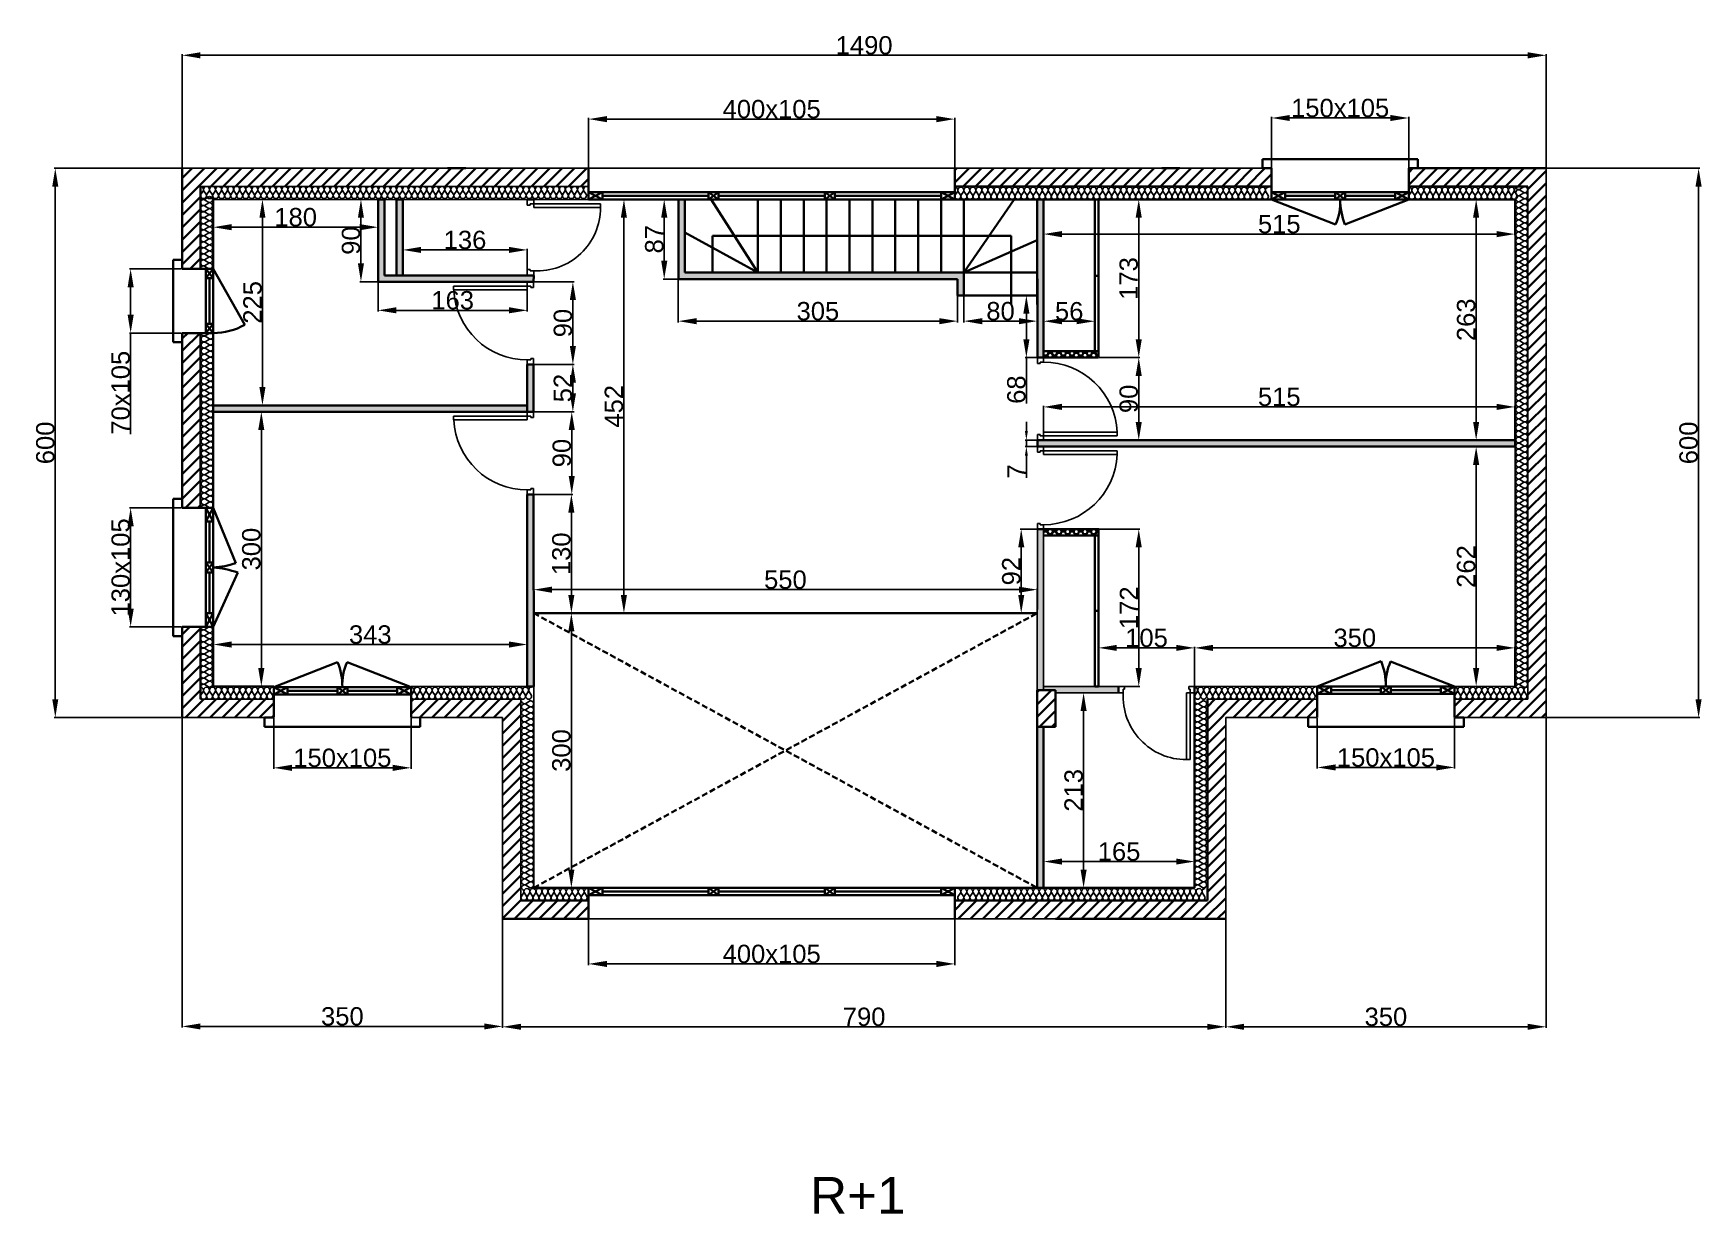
# Model space of a CAD drawing. Header units: millimetres. Extents: x -161 to 8306, y -322 to 968.
# Drawn here: x -161 to 1661, y -322 to 968 of the extents above.
import ezdxf

# ---------------------------------------------------------------- set-up
doc = ezdxf.new("R2010")
doc.units = ezdxf.units.MM
doc.linetypes.add('INTERROMPU2', pattern=[9.525, 6.35, -3.175])
for name, color, linetype in [('Cloisons', 8, 'Continuous'), ('Cotation', 7, 'Continuous'), ('Escalier', 9, 'Continuous'), ('Isolation', 6, 'Continuous'), ('MenuisInt', 4, 'Continuous')]:
    doc.layers.add(name, color=color, linetype=linetype)
doc.layers.add('MenuisExt', color=140, linetype='Continuous', lineweight=18)
doc.styles.get("Standard").update_dxf_attribs({"font": 'arial.ttf'})
doc.dimstyles.new('ISO-25', dxfattribs={"dimtxt": 2.5, "dimasz": 2.5, "dimexe": 1.25, "dimexo": 0.625, "dimtad": 1, "dimtxsty": 'Standard', "dimcen": 2.5, "dimadec": 0, "dimazin": 0, "dimtfac": 1, "dimtmove": 0, "dimatfit": 3, "dimfxl": 1, "dimarcsym": 0})

msp = doc.modelspace()

# ---------------------------------------------------------------- texts
at = {"lineweight": 30, "insert": (687.113, -281.584), "char_height": 40, "attachment_point": 1}
msp.add_mtext_dynamic_manual_height_columns('R+1', width=66.78726, gutter_width=12.5, heights=[0], dxfattribs=at)

# ---------------------------------------------------------------- blocks, each defined once
blk = doc.blocks.new('*U21')
at = {"flags": 128}
for points in [[(0, 1, -0.505863), (0.24, 0.68), (0.01, 0.32, 1.322645), (0.49, 0.32), (0.26, 0.68, -0.505863), (0.5, 1)], [(0.5, 1, -0.505863), (0.74, 0.68), (0.51, 0.32, 1.322645), (0.99, 0.32), (0.76, 0.68, -0.505863), (1, 1)], [(1, 1, -0.505863), (1.24, 0.68), (1.01, 0.32, 1.322645), (1.49, 0.32), (1.26, 0.68, -0.505863), (1.5, 1)], [(1.5, 1, -0.505863), (1.74, 0.68), (1.51, 0.32, 1.322645), (1.99, 0.32), (1.76, 0.68, -0.505863), (2, 1)], [(2, 1, -0.505863), (2.24, 0.68), (2.01, 0.32, 1.322645), (2.49, 0.32), (2.26, 0.68, -0.505863), (2.5, 1)], [(2.5, 1, -0.505863), (2.74, 0.68), (2.51, 0.32, 1.322645), (2.99, 0.32), (2.76, 0.68, -0.505863), (3, 1)], [(3, 1, -0.505863), (3.24, 0.68), (3.01, 0.32, 1.322645), (3.49, 0.32), (3.26, 0.68, -0.505863), (3.5, 1)], [(3.5, 1, -0.505863), (3.74, 0.68), (3.51, 0.32, 1.322645), (3.99, 0.32), (3.76, 0.68, -0.505863), (4, 1)], [(4, 1, -0.505863), (4.24, 0.68), (4.01, 0.32, 1.322645), (4.49, 0.32), (4.26, 0.68, -0.505863), (4.5, 1)], [(4.5, 1, -0.505863), (4.74, 0.68), (4.51, 0.32, 1.322645), (4.99, 0.32), (4.76, 0.68, -0.505863), (5, 1)], [(5, 1, -0.505863), (5.24, 0.68), (5.01, 0.32, 1.322645), (5.49, 0.32), (5.26, 0.68, -0.505863), (5.5, 1)], [(5.5, 1, -0.505863), (5.74, 0.68), (5.51, 0.32, 1.322645), (5.99, 0.32), (5.76, 0.68, -0.505863), (6, 1)], [(6, 1, -0.505863), (6.24, 0.68), (6.01, 0.32, 1.322645), (6.49, 0.32), (6.26, 0.68, -0.505863), (6.5, 1)], [(6.5, 1, -0.505863), (6.74, 0.68), (6.51, 0.32, 1.322645), (6.99, 0.32), (6.76, 0.68, -0.505863), (7, 1)], [(7, 1, -0.505863), (7.24, 0.68), (7.01, 0.32, 1.322645), (7.49, 0.32), (7.26, 0.68, -0.505863), (7.5, 1)], [(7.5, 1, -0.505863), (7.74, 0.68), (7.51, 0.32, 1.322645), (7.99, 0.32), (7.76, 0.68, -0.505863), (8, 1)], [(8, 1, -0.505863), (8.24, 0.68), (8.01, 0.32, 1.322645), (8.49, 0.32), (8.26, 0.68, -0.505863), (8.5, 1)], [(8.5, 1, -0.505863), (8.74, 0.68), (8.51, 0.32, 1.322645), (8.99, 0.32), (8.76, 0.68, -0.505863), (9, 1)], [(9, 1, -0.505863), (9.24, 0.68), (9.01, 0.32, 1.322645), (9.49, 0.32), (9.26, 0.68, -0.505863), (9.5, 1)], [(9.5, 1, -0.505863), (9.74, 0.68), (9.51, 0.32, 1.322645), (9.99, 0.32), (9.76, 0.68, -0.505863), (10, 1)], [(10, 1, -0.505863), (10.24, 0.68), (10.01, 0.32, 1.322645), (10.49, 0.32), (10.26, 0.68, -0.505863), (10.5, 1)], [(10.5, 1, -0.505863), (10.74, 0.68), (10.51, 0.32, 1.322645), (10.99, 0.32), (10.76, 0.68, -0.505863), (11, 1)], [(11, 1, -0.505863), (11.24, 0.68), (11.01, 0.32, 1.322645), (11.49, 0.32), (11.26, 0.68, -0.505863), (11.5, 1)], [(11.5, 1, -0.505863), (11.74, 0.68), (11.51, 0.32, 1.322645), (11.99, 0.32), (11.76, 0.68, -0.505863), (12, 1)], [(12, 1, -0.505863), (12.24, 0.68), (12.01, 0.32, 1.322645), (12.49, 0.32), (12.26, 0.68, -0.505863), (12.5, 1)], [(12.5, 1, -0.505863), (12.74, 0.68), (12.51, 0.32, 1.322645), (12.99, 0.32), (12.76, 0.68, -0.505863), (13, 1)], [(13, 1, -0.505863), (13.24, 0.68), (13.01, 0.32, 1.322645), (13.49, 0.32), (13.26, 0.68, -0.505863), (13.5, 1)], [(13.5, 1, -0.505863), (13.74, 0.68), (13.51, 0.32, 1.322645), (13.99, 0.32), (13.76, 0.68, -0.505863), (14, 1)], [(14, 1, -0.505863), (14.24, 0.68), (14.01, 0.32, 1.322645), (14.49, 0.32), (14.26, 0.68, -0.505863), (14.5, 1)], [(14.5, 1, -0.505863), (14.74, 0.68), (14.51, 0.32, 1.322645), (14.99, 0.32), (14.76, 0.68, -0.505863), (15, 1)], [(15, 1, -0.505863), (15.24, 0.68), (15.01, 0.32, 1.322645), (15.49, 0.32), (15.26, 0.68, -0.505863), (15.5, 1)], [(15.5, 1, -0.505863), (15.74, 0.68), (15.51, 0.32, 1.322645), (15.99, 0.32), (15.76, 0.68, -0.505863), (16, 1)], [(16, 1, -0.505863), (16.24, 0.68), (16.01, 0.32, 1.322645), (16.49, 0.32), (16.26, 0.68, -0.505863), (16.5, 1)], [(16.5, 1, -0.505863), (16.74, 0.68), (16.51, 0.32, 1.322645), (16.99, 0.32), (16.76, 0.68, -0.505863), (17, 1)], [(17, 1, -0.505863), (17.24, 0.68), (17.01, 0.32, 1.322645), (17.49, 0.32), (17.26, 0.68, -0.505863), (17.5, 1)], [(17.5, 1, -0.505863), (17.74, 0.68), (17.51, 0.32, 1.322645), (17.99, 0.32), (17.76, 0.68, -0.505863), (18, 1)], [(18, 1, -0.505863), (18.24, 0.68), (18.01, 0.32, 1.322645), (18.49, 0.32), (18.26, 0.68, -0.505863), (18.5, 1)], [(18.5, 1, -0.505863), (18.74, 0.68), (18.51, 0.32, 1.322645), (18.99, 0.32), (18.76, 0.68, -0.505863), (19, 1)], [(19, 1, -0.505863), (19.24, 0.68), (19.01, 0.32, 1.322645), (19.49, 0.32), (19.26, 0.68, -0.505863), (19.5, 1)], [(19.5, 1, -0.505863), (19.74, 0.68), (19.51, 0.32, 1.322645), (19.99, 0.32), (19.76, 0.68, -0.505863), (20, 1)], [(20, 1, -0.505863), (20.24, 0.68), (20.01, 0.32, 1.322645), (20.49, 0.32), (20.26, 0.68, -0.505863), (20.5, 1)], [(20.5, 1, -0.505863), (20.74, 0.68), (20.51, 0.32, 1.322645), (20.99, 0.32), (20.76, 0.68, -0.505863), (21, 1)], [(21, 1, -0.505863), (21.24, 0.68), (21.01, 0.32, 1.322645), (21.49, 0.32), (21.26, 0.68, -0.505863), (21.5, 1)], [(21.5, 1, -0.505863), (21.74, 0.68), (21.51, 0.32, 1.322645), (21.99, 0.32), (21.76, 0.68, -0.505863), (22, 1)], [(22, 1, -0.505863), (22.24, 0.68), (22.01, 0.32, 1.322645), (22.49, 0.32), (22.26, 0.68, -0.505863), (22.5, 1)], [(22.5, 1, -0.505863), (22.74, 0.68), (22.51, 0.32, 1.322645), (22.99, 0.32), (22.76, 0.68, -0.505863), (23, 1)], [(23, 1, -0.505863), (23.24, 0.68), (23.01, 0.32, 1.322645), (23.49, 0.32), (23.26, 0.68, -0.505863), (23.5, 1)], [(23.5, 1, -0.505863), (23.74, 0.68), (23.51, 0.32, 1.322645), (23.99, 0.32), (23.76, 0.68, -0.505863), (24, 1)], [(24, 1, -0.505863), (24.24, 0.68), (24.01, 0.32, 1.322645), (24.49, 0.32), (24.26, 0.68, -0.505863), (24.5, 1)], [(24.5, 1, -0.505863), (24.74, 0.68), (24.51, 0.32, 1.322645), (24.99, 0.32), (24.76, 0.68, -0.505863), (25, 1)], [(25, 1, -0.505863), (25.24, 0.68), (25.01, 0.32, 1.322645), (25.49, 0.32), (25.26, 0.68, -0.505863), (25.5, 1)], [(25.5, 1, -0.505863), (25.74, 0.68), (25.51, 0.32, 1.322645), (25.99, 0.32), (25.76, 0.68, -0.505863), (26, 1)], [(26, 1, -0.505863), (26.24, 0.68), (26.01, 0.32, 1.322645), (26.49, 0.32), (26.26, 0.68, -0.505863), (26.5, 1)], [(26.5, 1, -0.505863), (26.74, 0.68), (26.51, 0.32, 1.322645), (26.99, 0.32), (26.76, 0.68, -0.505863), (27, 1)], [(27, 1, -0.505863), (27.24, 0.68), (27.01, 0.32, 1.322645), (27.49, 0.32), (27.26, 0.68, -0.505863), (27.5, 1)], [(27.5, 1, -0.505863), (27.74, 0.68), (27.51, 0.32, 1.322645), (27.99, 0.32), (27.76, 0.68, -0.505863), (28, 1)], [(28, 1, -0.505863), (28.24, 0.68), (28.01, 0.32, 1.322645), (28.49, 0.32), (28.26, 0.68, -0.505863), (28.5, 1)], [(28.5, 1, -0.505863), (28.74, 0.68), (28.51, 0.32, 1.322645), (28.99, 0.32), (28.76, 0.68, -0.505863), (29, 1)], [(29, 1, -0.505863), (29.24, 0.68), (29.01, 0.32, 1.322645), (29.49, 0.32), (29.26, 0.68, -0.505863), (29.5, 1)], [(29.5, 1, -0.505863), (29.74, 0.68), (29.51, 0.32, 1.322645), (29.99, 0.32), (29.76, 0.68, -0.505863), (30, 1)], [(30, 1, -0.505863), (30.24, 0.68), (30.01, 0.32, 1.322645), (30.49, 0.32), (30.26, 0.68, -0.505863), (30.5, 1)], [(30.5, 1, -0.505863), (30.74, 0.68), (30.51, 0.32, 1.322645), (30.99, 0.32), (30.76, 0.68, -0.505863), (31, 1)], [(31, 1, -0.505863), (31.24, 0.68), (31.01, 0.32, 1.322645), (31.49, 0.32), (31.26, 0.68, -0.505863), (31.5, 1)], [(31.5, 1, -0.505863), (31.74, 0.68), (31.51, 0.32, 1.322645), (31.99, 0.32), (31.76, 0.68, -0.505863), (32, 1)]]:
    blk.add_lwpolyline(points, format="xyb", dxfattribs=at)
blk = doc.blocks.new('*U10')
at = {"flags": 128}
for points in [[(0, 1, -0.505863), (0.24, 0.68), (0.01, 0.32, 1.322645), (0.49, 0.32), (0.26, 0.68, -0.505863), (0.5, 1)], [(0.5, 1, -0.505863), (0.74, 0.68), (0.51, 0.32, 1.322645), (0.99, 0.32), (0.76, 0.68, -0.505863), (1, 1)], [(1, 1, -0.505863), (1.24, 0.68), (1.01, 0.32, 1.322645), (1.49, 0.32), (1.26, 0.68, -0.505863), (1.5, 1)], [(1.5, 1, -0.505863), (1.74, 0.68), (1.51, 0.32, 1.322645), (1.99, 0.32), (1.76, 0.68, -0.505863), (2, 1)], [(2, 1, -0.505863), (2.24, 0.68), (2.01, 0.32, 1.322645), (2.49, 0.32), (2.26, 0.68, -0.505863), (2.5, 1)], [(2.5, 1, -0.505863), (2.74, 0.68), (2.51, 0.32, 1.322645), (2.99, 0.32), (2.76, 0.68, -0.505863), (3, 1)], [(3, 1, -0.505863), (3.24, 0.68), (3.01, 0.32, 1.322645), (3.49, 0.32), (3.26, 0.68, -0.505863), (3.5, 1)], [(3.5, 1, -0.505863), (3.74, 0.68), (3.51, 0.32, 1.322645), (3.99, 0.32), (3.76, 0.68, -0.505863), (4, 1)], [(4, 1, -0.505863), (4.24, 0.68), (4.01, 0.32, 1.322645), (4.49, 0.32), (4.26, 0.68, -0.505863), (4.5, 1)], [(4.5, 1, -0.505863), (4.74, 0.68), (4.51, 0.32, 1.322645), (4.99, 0.32), (4.76, 0.68, -0.505863), (5, 1)], [(5, 1, -0.505863), (5.24, 0.68), (5.01, 0.32, 1.322645), (5.49, 0.32), (5.26, 0.68, -0.505863), (5.5, 1)]]:
    blk.add_lwpolyline(points, format="xyb", dxfattribs=at)
blk = doc.blocks.new('*U11')
at = {"flags": 128}
for points in [[(0, 1, -0.505863), (0.24, 0.68), (0.01, 0.32, 1.322645), (0.49, 0.32), (0.26, 0.68, -0.505863), (0.5, 1)], [(0.5, 1, -0.505863), (0.74, 0.68), (0.51, 0.32, 1.322645), (0.99, 0.32), (0.76, 0.68, -0.505863), (1, 1)], [(1, 1, -0.505863), (1.24, 0.68), (1.01, 0.32, 1.322645), (1.49, 0.32), (1.26, 0.68, -0.505863), (1.5, 1)], [(1.5, 1, -0.505863), (1.74, 0.68), (1.51, 0.32, 1.322645), (1.99, 0.32), (1.76, 0.68, -0.505863), (2, 1)], [(2, 1, -0.505863), (2.24, 0.68), (2.01, 0.32, 1.322645), (2.49, 0.32), (2.26, 0.68, -0.505863), (2.5, 1)], [(2.5, 1, -0.505863), (2.74, 0.68), (2.51, 0.32, 1.322645), (2.99, 0.32), (2.76, 0.68, -0.505863), (3, 1)], [(3, 1, -0.505863), (3.24, 0.68), (3.01, 0.32, 1.322645), (3.49, 0.32), (3.26, 0.68, -0.505863), (3.5, 1)], [(3.5, 1, -0.505863), (3.74, 0.68), (3.51, 0.32, 1.322645), (3.99, 0.32), (3.76, 0.68, -0.505863), (4, 1)], [(4, 1, -0.505863), (4.24, 0.68), (4.01, 0.32, 1.322645), (4.49, 0.32), (4.26, 0.68, -0.505863), (4.5, 1)], [(4.5, 1, -0.505863), (4.74, 0.68), (4.51, 0.32, 1.322645), (4.99, 0.32), (4.76, 0.68, -0.505863), (5, 1)], [(5, 1, -0.505863), (5.24, 0.68), (5.01, 0.32, 1.322645), (5.49, 0.32), (5.26, 0.68, -0.505863), (5.5, 1)], [(5.5, 1, -0.505863), (5.74, 0.68), (5.51, 0.32, 1.322645), (5.99, 0.32), (5.76, 0.68, -0.505863), (6, 1)], [(6, 1, -0.505863), (6.24, 0.68), (6.01, 0.32, 1.322645), (6.49, 0.32), (6.26, 0.68, -0.505863), (6.5, 1)], [(6.5, 1, -0.505863), (6.74, 0.68), (6.51, 0.32, 1.322645), (6.99, 0.32), (6.76, 0.68, -0.505863), (7, 1)], [(7, 1, -0.505863), (7.24, 0.68), (7.01, 0.32, 1.322645), (7.49, 0.32), (7.26, 0.68, -0.505863), (7.5, 1)], [(7.5, 1, -0.505863), (7.74, 0.68), (7.51, 0.32, 1.322645), (7.99, 0.32), (7.76, 0.68, -0.505863), (8, 1)], [(8, 1, -0.505863), (8.24, 0.68), (8.01, 0.32, 1.322645), (8.49, 0.32), (8.26, 0.68, -0.505863), (8.5, 1)], [(8.5, 1, -0.505863), (8.74, 0.68), (8.51, 0.32, 1.322645), (8.99, 0.32), (8.76, 0.68, -0.505863), (9, 1)], [(9, 1, -0.505863), (9.24, 0.68), (9.01, 0.32, 1.322645), (9.49, 0.32), (9.26, 0.68, -0.505863), (9.5, 1)], [(9.5, 1, -0.505863), (9.74, 0.68), (9.51, 0.32, 1.322645), (9.99, 0.32), (9.76, 0.68, -0.505863), (10, 1)], [(10, 1, -0.505863), (10.24, 0.68), (10.01, 0.32, 1.322645), (10.49, 0.32), (10.26, 0.68, -0.505863), (10.5, 1)], [(10.5, 1, -0.505863), (10.74, 0.68), (10.51, 0.32, 1.322645), (10.99, 0.32), (10.76, 0.68, -0.505863), (11, 1)], [(11, 1, -0.505863), (11.24, 0.68), (11.01, 0.32, 1.322645), (11.49, 0.32), (11.26, 0.68, -0.505863), (11.5, 1)], [(11.5, 1, -0.505863), (11.74, 0.68), (11.51, 0.32, 1.322645), (11.99, 0.32), (11.76, 0.68, -0.505863), (12, 1)], [(12, 1, -0.505863), (12.24, 0.68), (12.01, 0.32, 1.322645), (12.49, 0.32), (12.26, 0.68, -0.505863), (12.5, 1)], [(12.5, 1, -0.505863), (12.74, 0.68), (12.51, 0.32, 1.322645), (12.99, 0.32), (12.76, 0.68, -0.505863), (13, 1)], [(13, 1, -0.505863), (13.24, 0.68), (13.01, 0.32, 1.322645), (13.49, 0.32), (13.26, 0.68, -0.505863), (13.5, 1)], [(13.5, 1, -0.505863), (13.74, 0.68), (13.51, 0.32, 1.322645), (13.99, 0.32), (13.76, 0.68, -0.505863), (14, 1)], [(14, 1, -0.505863), (14.24, 0.68), (14.01, 0.32, 1.322645), (14.49, 0.32), (14.26, 0.68, -0.505863), (14.5, 1)], [(14.5, 1, -0.505863), (14.74, 0.68), (14.51, 0.32, 1.322645), (14.99, 0.32), (14.76, 0.68, -0.505863), (15, 1)], [(15, 1, -0.505863), (15.24, 0.68), (15.01, 0.32, 1.322645), (15.49, 0.32), (15.26, 0.68, -0.505863), (15.5, 1)], [(15.5, 1, -0.505863), (15.74, 0.68), (15.51, 0.32, 1.322645), (15.99, 0.32), (15.76, 0.68, -0.505863), (16, 1)], [(16, 1, -0.505863), (16.24, 0.68), (16.01, 0.32, 1.322645), (16.49, 0.32), (16.26, 0.68, -0.505863), (16.5, 1)], [(16.5, 1, -0.505863), (16.74, 0.68), (16.51, 0.32, 1.322645), (16.99, 0.32), (16.76, 0.68, -0.505863), (17, 1)], [(17, 1, -0.505863), (17.24, 0.68), (17.01, 0.32, 1.322645), (17.49, 0.32), (17.26, 0.68, -0.505863), (17.5, 1)], [(17.5, 1, -0.505863), (17.74, 0.68), (17.51, 0.32, 1.322645), (17.99, 0.32), (17.76, 0.68, -0.505863), (18, 1)], [(18, 1, -0.505863), (18.24, 0.68), (18.01, 0.32, 1.322645), (18.49, 0.32), (18.26, 0.68, -0.505863), (18.5, 1)], [(18.5, 1, -0.505863), (18.74, 0.68), (18.51, 0.32, 1.322645), (18.99, 0.32), (18.76, 0.68, -0.505863), (19, 1)], [(19, 1, -0.505863), (19.24, 0.68), (19.01, 0.32, 1.322645), (19.49, 0.32), (19.26, 0.68, -0.505863), (19.5, 1)], [(19.5, 1, -0.505863), (19.74, 0.68), (19.51, 0.32, 1.322645), (19.99, 0.32), (19.76, 0.68, -0.505863), (20, 1)], [(20, 1, -0.505863), (20.24, 0.68), (20.01, 0.32, 1.322645), (20.49, 0.32), (20.26, 0.68, -0.505863), (20.5, 1)]]:
    blk.add_lwpolyline(points, format="xyb", dxfattribs=at)
blk = doc.blocks.new('*U23')
at = {"flags": 128}
for points in [[(0, 1, -0.505863), (0.24, 0.68), (0.01, 0.32, 1.322645), (0.49, 0.32), (0.26, 0.68, -0.505863), (0.5, 1)], [(0.5, 1, -0.505863), (0.74, 0.68), (0.51, 0.32, 1.322645), (0.99, 0.32), (0.76, 0.68, -0.505863), (1, 1)], [(1, 1, -0.505863), (1.24, 0.68), (1.01, 0.32, 1.322645), (1.49, 0.32), (1.26, 0.68, -0.505863), (1.5, 1)], [(1.5, 1, -0.505863), (1.74, 0.68), (1.51, 0.32, 1.322645), (1.99, 0.32), (1.76, 0.68, -0.505863), (2, 1)], [(2, 1, -0.505863), (2.24, 0.68), (2.01, 0.32, 1.322645), (2.49, 0.32), (2.26, 0.68, -0.505863), (2.5, 1)], [(2.5, 1, -0.505863), (2.74, 0.68), (2.51, 0.32, 1.322645), (2.99, 0.32), (2.76, 0.68, -0.505863), (3, 1)], [(3, 1, -0.505863), (3.24, 0.68), (3.01, 0.32, 1.322645), (3.49, 0.32), (3.26, 0.68, -0.505863), (3.5, 1)], [(3.5, 1, -0.505863), (3.74, 0.68), (3.51, 0.32, 1.322645), (3.99, 0.32), (3.76, 0.68, -0.505863), (4, 1)], [(4, 1, -0.505863), (4.24, 0.68), (4.01, 0.32, 1.322645), (4.49, 0.32), (4.26, 0.68, -0.505863), (4.5, 1)], [(4.5, 1, -0.505863), (4.74, 0.68), (4.51, 0.32, 1.322645), (4.99, 0.32), (4.76, 0.68, -0.505863), (5, 1)], [(5, 1, -0.505863), (5.24, 0.68), (5.01, 0.32, 1.322645), (5.49, 0.32), (5.26, 0.68, -0.505863), (5.5, 1)], [(5.5, 1, -0.505863), (5.74, 0.68), (5.51, 0.32, 1.322645), (5.99, 0.32), (5.76, 0.68, -0.505863), (6, 1)], [(6, 1, -0.505863), (6.24, 0.68), (6.01, 0.32, 1.322645), (6.49, 0.32), (6.26, 0.68, -0.505863), (6.5, 1)], [(6.5, 1, -0.505863), (6.74, 0.68), (6.51, 0.32, 1.322645), (6.99, 0.32), (6.76, 0.68, -0.505863), (7, 1)], [(7, 1, -0.505863), (7.24, 0.68), (7.01, 0.32, 1.322645), (7.49, 0.32), (7.26, 0.68, -0.505863), (7.5, 1)], [(7.5, 1, -0.505863), (7.74, 0.68), (7.51, 0.32, 1.322645), (7.99, 0.32), (7.76, 0.68, -0.505863), (8, 1)], [(8, 1, -0.505863), (8.24, 0.68), (8.01, 0.32, 1.322645), (8.49, 0.32), (8.26, 0.68, -0.505863), (8.5, 1)], [(8.5, 1, -0.505863), (8.74, 0.68), (8.51, 0.32, 1.322645), (8.99, 0.32), (8.76, 0.68, -0.505863), (9, 1)], [(9, 1, -0.505863), (9.24, 0.68), (9.01, 0.32, 1.322645), (9.49, 0.32), (9.26, 0.68, -0.505863), (9.5, 1)], [(9.5, 1, -0.505863), (9.74, 0.68), (9.51, 0.32, 1.322645), (9.99, 0.32), (9.76, 0.68, -0.505863), (10, 1)]]:
    blk.add_lwpolyline(points, format="xyb", dxfattribs=at)
blk = doc.blocks.new('*U22')
at = {"flags": 128}
for points in [[(0, 1, -0.505863), (0.24, 0.68), (0.01, 0.32, 1.322645), (0.49, 0.32), (0.26, 0.68, -0.505863), (0.5, 1)], [(0.5, 1, -0.505863), (0.74, 0.68), (0.51, 0.32, 1.322645), (0.99, 0.32), (0.76, 0.68, -0.505863), (1, 1)], [(1, 1, -0.505863), (1.24, 0.68), (1.01, 0.32, 1.322645), (1.49, 0.32), (1.26, 0.68, -0.505863), (1.5, 1)], [(1.5, 1, -0.505863), (1.74, 0.68), (1.51, 0.32, 1.322645), (1.99, 0.32), (1.76, 0.68, -0.505863), (2, 1)], [(2, 1, -0.505863), (2.24, 0.68), (2.01, 0.32, 1.322645), (2.49, 0.32), (2.26, 0.68, -0.505863), (2.5, 1)], [(2.5, 1, -0.505863), (2.74, 0.68), (2.51, 0.32, 1.322645), (2.99, 0.32), (2.76, 0.68, -0.505863), (3, 1)], [(3, 1, -0.505863), (3.24, 0.68), (3.01, 0.32, 1.322645), (3.49, 0.32), (3.26, 0.68, -0.505863), (3.5, 1)], [(3.5, 1, -0.505863), (3.74, 0.68), (3.51, 0.32, 1.322645), (3.99, 0.32), (3.76, 0.68, -0.505863), (4, 1)], [(4, 1, -0.505863), (4.24, 0.68), (4.01, 0.32, 1.322645), (4.49, 0.32), (4.26, 0.68, -0.505863), (4.5, 1)], [(4.5, 1, -0.505863), (4.74, 0.68), (4.51, 0.32, 1.322645), (4.99, 0.32), (4.76, 0.68, -0.505863), (5, 1)], [(5, 1, -0.505863), (5.24, 0.68), (5.01, 0.32, 1.322645), (5.49, 0.32), (5.26, 0.68, -0.505863), (5.5, 1)], [(5.5, 1, -0.505863), (5.74, 0.68), (5.51, 0.32, 1.322645), (5.99, 0.32), (5.76, 0.68, -0.505863), (6, 1)]]:
    blk.add_lwpolyline(points, format="xyb", dxfattribs=at)
blk = doc.blocks.new('*U14')
at = {"flags": 128}
for points in [[(0, 1, -0.505863), (0.24, 0.68), (0.01, 0.32, 1.322645), (0.49, 0.32), (0.26, 0.68, -0.505863), (0.5, 1)], [(0.5, 1, -0.505863), (0.74, 0.68), (0.51, 0.32, 1.322645), (0.99, 0.32), (0.76, 0.68, -0.505863), (1, 1)], [(1, 1, -0.505863), (1.24, 0.68), (1.01, 0.32, 1.322645), (1.49, 0.32), (1.26, 0.68, -0.505863), (1.5, 1)], [(1.5, 1, -0.505863), (1.74, 0.68), (1.51, 0.32, 1.322645), (1.99, 0.32), (1.76, 0.68, -0.505863), (2, 1)], [(2, 1, -0.505863), (2.24, 0.68), (2.01, 0.32, 1.322645), (2.49, 0.32), (2.26, 0.68, -0.505863), (2.5, 1)], [(2.5, 1, -0.505863), (2.74, 0.68), (2.51, 0.32, 1.322645), (2.99, 0.32), (2.76, 0.68, -0.505863), (3, 1)], [(3, 1, -0.505863), (3.24, 0.68), (3.01, 0.32, 1.322645), (3.49, 0.32), (3.26, 0.68, -0.505863), (3.5, 1)], [(3.5, 1, -0.505863), (3.74, 0.68), (3.51, 0.32, 1.322645), (3.99, 0.32), (3.76, 0.68, -0.505863), (4, 1)], [(4, 1, -0.505863), (4.24, 0.68), (4.01, 0.32, 1.322645), (4.49, 0.32), (4.26, 0.68, -0.505863), (4.5, 1)], [(4.5, 1, -0.505863), (4.74, 0.68), (4.51, 0.32, 1.322645), (4.99, 0.32), (4.76, 0.68, -0.505863), (5, 1)]]:
    blk.add_lwpolyline(points, format="xyb", dxfattribs=at)
blk = doc.blocks.new('*U16')
at = {"flags": 128}
for points in [[(0, 1, -0.505863), (0.24, 0.68), (0.01, 0.32, 1.322645), (0.49, 0.32), (0.26, 0.68, -0.505863), (0.5, 1)], [(0.5, 1, -0.505863), (0.74, 0.68), (0.51, 0.32, 1.322645), (0.99, 0.32), (0.76, 0.68, -0.505863), (1, 1)], [(1, 1, -0.505863), (1.24, 0.68), (1.01, 0.32, 1.322645), (1.49, 0.32), (1.26, 0.68, -0.505863), (1.5, 1)], [(1.5, 1, -0.505863), (1.74, 0.68), (1.51, 0.32, 1.322645), (1.99, 0.32), (1.76, 0.68, -0.505863), (2, 1)], [(2, 1, -0.505863), (2.24, 0.68), (2.01, 0.32, 1.322645), (2.49, 0.32), (2.26, 0.68, -0.505863), (2.5, 1)], [(2.5, 1, -0.505863), (2.74, 0.68), (2.51, 0.32, 1.322645), (2.99, 0.32), (2.76, 0.68, -0.505863), (3, 1)], [(3, 1, -0.505863), (3.24, 0.68), (3.01, 0.32, 1.322645), (3.49, 0.32), (3.26, 0.68, -0.505863), (3.5, 1)], [(3.5, 1, -0.505863), (3.74, 0.68), (3.51, 0.32, 1.322645), (3.99, 0.32), (3.76, 0.68, -0.505863), (4, 1)], [(4, 1, -0.505863), (4.24, 0.68), (4.01, 0.32, 1.322645), (4.49, 0.32), (4.26, 0.68, -0.505863), (4.5, 1)], [(4.5, 1, -0.505863), (4.74, 0.68), (4.51, 0.32, 1.322645), (4.99, 0.32), (4.76, 0.68, -0.505863), (5, 1)], [(5, 1, -0.505863), (5.24, 0.68), (5.01, 0.32, 1.322645), (5.49, 0.32), (5.26, 0.68, -0.505863), (5.5, 1)], [(5.5, 1, -0.505863), (5.74, 0.68), (5.51, 0.32, 1.322645), (5.99, 0.32), (5.76, 0.68, -0.505863), (6, 1)], [(6, 1, -0.505863), (6.24, 0.68), (6.01, 0.32, 1.322645), (6.49, 0.32), (6.26, 0.68, -0.505863), (6.5, 1)], [(6.5, 1, -0.505863), (6.74, 0.68), (6.51, 0.32, 1.322645), (6.99, 0.32), (6.76, 0.68, -0.505863), (7, 1)], [(7, 1, -0.505863), (7.24, 0.68), (7.01, 0.32, 1.322645), (7.49, 0.32), (7.26, 0.68, -0.505863), (7.5, 1)], [(7.5, 1, -0.505863), (7.74, 0.68), (7.51, 0.32, 1.322645), (7.99, 0.32), (7.76, 0.68, -0.505863), (8, 1)], [(8, 1, -0.505863), (8.24, 0.68), (8.01, 0.32, 1.322645), (8.49, 0.32), (8.26, 0.68, -0.505863), (8.5, 1)], [(8.5, 1, -0.505863), (8.74, 0.68), (8.51, 0.32, 1.322645), (8.99, 0.32), (8.76, 0.68, -0.505863), (9, 1)], [(9, 1, -0.505863), (9.24, 0.68), (9.01, 0.32, 1.322645), (9.49, 0.32), (9.26, 0.68, -0.505863), (9.5, 1)], [(9.5, 1, -0.505863), (9.74, 0.68), (9.51, 0.32, 1.322645), (9.99, 0.32), (9.76, 0.68, -0.505863), (10, 1)], [(10, 1, -0.505863), (10.24, 0.68), (10.01, 0.32, 1.322645), (10.49, 0.32), (10.26, 0.68, -0.505863), (10.5, 1)], [(10.5, 1, -0.505863), (10.74, 0.68), (10.51, 0.32, 1.322645), (10.99, 0.32), (10.76, 0.68, -0.505863), (11, 1)], [(11, 1, -0.505863), (11.24, 0.68), (11.01, 0.32, 1.322645), (11.49, 0.32), (11.26, 0.68, -0.505863), (11.5, 1)], [(11.5, 1, -0.505863), (11.74, 0.68), (11.51, 0.32, 1.322645), (11.99, 0.32), (11.76, 0.68, -0.505863), (12, 1)], [(12, 1, -0.505863), (12.24, 0.68), (12.01, 0.32, 1.322645), (12.49, 0.32), (12.26, 0.68, -0.505863), (12.5, 1)], [(12.5, 1, -0.505863), (12.74, 0.68), (12.51, 0.32, 1.322645), (12.99, 0.32), (12.76, 0.68, -0.505863), (13, 1)], [(13, 1, -0.505863), (13.24, 0.68), (13.01, 0.32, 1.322645), (13.49, 0.32), (13.26, 0.68, -0.505863), (13.5, 1)], [(13.5, 1, -0.505863), (13.74, 0.68), (13.51, 0.32, 1.322645), (13.99, 0.32), (13.76, 0.68, -0.505863), (14, 1)], [(14, 1, -0.505863), (14.24, 0.68), (14.01, 0.32, 1.322645), (14.49, 0.32), (14.26, 0.68, -0.505863), (14.5, 1)]]:
    blk.add_lwpolyline(points, format="xyb", dxfattribs=at)
blk = doc.blocks.new('*U17')
at = {"flags": 128}
for points in [[(0, 1, -0.505863), (0.24, 0.68), (0.01, 0.32, 1.322645), (0.49, 0.32), (0.26, 0.68, -0.505863), (0.5, 1)], [(0.5, 1, -0.505863), (0.74, 0.68), (0.51, 0.32, 1.322645), (0.99, 0.32), (0.76, 0.68, -0.505863), (1, 1)], [(1, 1, -0.505863), (1.24, 0.68), (1.01, 0.32, 1.322645), (1.49, 0.32), (1.26, 0.68, -0.505863), (1.5, 1)], [(1.5, 1, -0.505863), (1.74, 0.68), (1.51, 0.32, 1.322645), (1.99, 0.32), (1.76, 0.68, -0.505863), (2, 1)], [(2, 1, -0.505863), (2.24, 0.68), (2.01, 0.32, 1.322645), (2.49, 0.32), (2.26, 0.68, -0.505863), (2.5, 1)], [(2.5, 1, -0.505863), (2.74, 0.68), (2.51, 0.32, 1.322645), (2.99, 0.32), (2.76, 0.68, -0.505863), (3, 1)], [(3, 1, -0.505863), (3.24, 0.68), (3.01, 0.32, 1.322645), (3.49, 0.32), (3.26, 0.68, -0.505863), (3.5, 1)], [(3.5, 1, -0.505863), (3.74, 0.68), (3.51, 0.32, 1.322645), (3.99, 0.32), (3.76, 0.68, -0.505863), (4, 1)], [(4, 1, -0.505863), (4.24, 0.68), (4.01, 0.32, 1.322645), (4.49, 0.32), (4.26, 0.68, -0.505863), (4.5, 1)], [(4.5, 1, -0.505863), (4.74, 0.68), (4.51, 0.32, 1.322645), (4.99, 0.32), (4.76, 0.68, -0.505863), (5, 1)], [(5, 1, -0.505863), (5.24, 0.68), (5.01, 0.32, 1.322645), (5.49, 0.32), (5.26, 0.68, -0.505863), (5.5, 1)], [(5.5, 1, -0.505863), (5.74, 0.68), (5.51, 0.32, 1.322645), (5.99, 0.32), (5.76, 0.68, -0.505863), (6, 1)], [(6, 1, -0.505863), (6.24, 0.68), (6.01, 0.32, 1.322645), (6.49, 0.32), (6.26, 0.68, -0.505863), (6.5, 1)], [(6.5, 1, -0.505863), (6.74, 0.68), (6.51, 0.32, 1.322645), (6.99, 0.32), (6.76, 0.68, -0.505863), (7, 1)], [(7, 1, -0.505863), (7.24, 0.68), (7.01, 0.32, 1.322645), (7.49, 0.32), (7.26, 0.68, -0.505863), (7.5, 1)], [(7.5, 1, -0.505863), (7.74, 0.68), (7.51, 0.32, 1.322645), (7.99, 0.32), (7.76, 0.68, -0.505863), (8, 1)], [(8, 1, -0.505863), (8.24, 0.68), (8.01, 0.32, 1.322645), (8.49, 0.32), (8.26, 0.68, -0.505863), (8.5, 1)], [(8.5, 1, -0.505863), (8.74, 0.68), (8.51, 0.32, 1.322645), (8.99, 0.32), (8.76, 0.68, -0.505863), (9, 1)], [(9, 1, -0.505863), (9.24, 0.68), (9.01, 0.32, 1.322645), (9.49, 0.32), (9.26, 0.68, -0.505863), (9.5, 1)], [(9.5, 1, -0.505863), (9.74, 0.68), (9.51, 0.32, 1.322645), (9.99, 0.32), (9.76, 0.68, -0.505863), (10, 1)], [(10, 1, -0.505863), (10.24, 0.68), (10.01, 0.32, 1.322645), (10.49, 0.32), (10.26, 0.68, -0.505863), (10.5, 1)], [(10.5, 1, -0.505863), (10.74, 0.68), (10.51, 0.32, 1.322645), (10.99, 0.32), (10.76, 0.68, -0.505863), (11, 1)], [(11, 1, -0.505863), (11.24, 0.68), (11.01, 0.32, 1.322645), (11.49, 0.32), (11.26, 0.68, -0.505863), (11.5, 1)], [(11.5, 1, -0.505863), (11.74, 0.68), (11.51, 0.32, 1.322645), (11.99, 0.32), (11.76, 0.68, -0.505863), (12, 1)], [(12, 1, -0.505863), (12.24, 0.68), (12.01, 0.32, 1.322645), (12.49, 0.32), (12.26, 0.68, -0.505863), (12.5, 1)], [(12.5, 1, -0.505863), (12.74, 0.68), (12.51, 0.32, 1.322645), (12.99, 0.32), (12.76, 0.68, -0.505863), (13, 1)], [(13, 1, -0.505863), (13.24, 0.68), (13.01, 0.32, 1.322645), (13.49, 0.32), (13.26, 0.68, -0.505863), (13.5, 1)], [(13.5, 1, -0.505863), (13.74, 0.68), (13.51, 0.32, 1.322645), (13.99, 0.32), (13.76, 0.68, -0.505863), (14, 1)], [(14, 1, -0.505863), (14.24, 0.68), (14.01, 0.32, 1.322645), (14.49, 0.32), (14.26, 0.68, -0.505863), (14.5, 1)], [(14.5, 1, -0.505863), (14.74, 0.68), (14.51, 0.32, 1.322645), (14.99, 0.32), (14.76, 0.68, -0.505863), (15, 1)], [(15, 1, -0.505863), (15.24, 0.68), (15.01, 0.32, 1.322645), (15.49, 0.32), (15.26, 0.68, -0.505863), (15.5, 1)]]:
    blk.add_lwpolyline(points, format="xyb", dxfattribs=at)
blk = doc.blocks.new('*U18')
at = {"flags": 128}
for points in [[(0, 1, -0.505863), (0.24, 0.68), (0.01, 0.32, 1.322645), (0.49, 0.32), (0.26, 0.68, -0.505863), (0.5, 1)], [(0.5, 1, -0.505863), (0.74, 0.68), (0.51, 0.32, 1.322645), (0.99, 0.32), (0.76, 0.68, -0.505863), (1, 1)], [(1, 1, -0.505863), (1.24, 0.68), (1.01, 0.32, 1.322645), (1.49, 0.32), (1.26, 0.68, -0.505863), (1.5, 1)], [(1.5, 1, -0.505863), (1.74, 0.68), (1.51, 0.32, 1.322645), (1.99, 0.32), (1.76, 0.68, -0.505863), (2, 1)], [(2, 1, -0.505863), (2.24, 0.68), (2.01, 0.32, 1.322645), (2.49, 0.32), (2.26, 0.68, -0.505863), (2.5, 1)], [(2.5, 1, -0.505863), (2.74, 0.68), (2.51, 0.32, 1.322645), (2.99, 0.32), (2.76, 0.68, -0.505863), (3, 1)], [(3, 1, -0.505863), (3.24, 0.68), (3.01, 0.32, 1.322645), (3.49, 0.32), (3.26, 0.68, -0.505863), (3.5, 1)], [(3.5, 1, -0.505863), (3.74, 0.68), (3.51, 0.32, 1.322645), (3.99, 0.32), (3.76, 0.68, -0.505863), (4, 1)], [(4, 1, -0.505863), (4.24, 0.68), (4.01, 0.32, 1.322645), (4.49, 0.32), (4.26, 0.68, -0.505863), (4.5, 1)], [(4.5, 1, -0.505863), (4.74, 0.68), (4.51, 0.32, 1.322645), (4.99, 0.32), (4.76, 0.68, -0.505863), (5, 1)], [(5, 1, -0.505863), (5.24, 0.68), (5.01, 0.32, 1.322645), (5.49, 0.32), (5.26, 0.68, -0.505863), (5.5, 1)], [(5.5, 1, -0.505863), (5.74, 0.68), (5.51, 0.32, 1.322645), (5.99, 0.32), (5.76, 0.68, -0.505863), (6, 1)], [(6, 1, -0.505863), (6.24, 0.68), (6.01, 0.32, 1.322645), (6.49, 0.32), (6.26, 0.68, -0.505863), (6.5, 1)], [(6.5, 1, -0.505863), (6.74, 0.68), (6.51, 0.32, 1.322645), (6.99, 0.32), (6.76, 0.68, -0.505863), (7, 1)], [(7, 1, -0.505863), (7.24, 0.68), (7.01, 0.32, 1.322645), (7.49, 0.32), (7.26, 0.68, -0.505863), (7.5, 1)], [(7.5, 1, -0.505863), (7.74, 0.68), (7.51, 0.32, 1.322645), (7.99, 0.32), (7.76, 0.68, -0.505863), (8, 1)], [(8, 1, -0.505863), (8.24, 0.68), (8.01, 0.32, 1.322645), (8.49, 0.32), (8.26, 0.68, -0.505863), (8.5, 1)], [(8.5, 1, -0.505863), (8.74, 0.68), (8.51, 0.32, 1.322645), (8.99, 0.32), (8.76, 0.68, -0.505863), (9, 1)], [(9, 1, -0.505863), (9.24, 0.68), (9.01, 0.32, 1.322645), (9.49, 0.32), (9.26, 0.68, -0.505863), (9.5, 1)], [(9.5, 1, -0.505863), (9.74, 0.68), (9.51, 0.32, 1.322645), (9.99, 0.32), (9.76, 0.68, -0.505863), (10, 1)], [(10, 1, -0.505863), (10.24, 0.68), (10.01, 0.32, 1.322645), (10.49, 0.32), (10.26, 0.68, -0.505863), (10.5, 1)], [(10.5, 1, -0.505863), (10.74, 0.68), (10.51, 0.32, 1.322645), (10.99, 0.32), (10.76, 0.68, -0.505863), (11, 1)], [(11, 1, -0.505863), (11.24, 0.68), (11.01, 0.32, 1.322645), (11.49, 0.32), (11.26, 0.68, -0.505863), (11.5, 1)], [(11.5, 1, -0.505863), (11.74, 0.68), (11.51, 0.32, 1.322645), (11.99, 0.32), (11.76, 0.68, -0.505863), (12, 1)], [(12, 1, -0.505863), (12.24, 0.68), (12.01, 0.32, 1.322645), (12.49, 0.32), (12.26, 0.68, -0.505863), (12.5, 1)], [(12.5, 1, -0.505863), (12.74, 0.68), (12.51, 0.32, 1.322645), (12.99, 0.32), (12.76, 0.68, -0.505863), (13, 1)], [(13, 1, -0.505863), (13.24, 0.68), (13.01, 0.32, 1.322645), (13.49, 0.32), (13.26, 0.68, -0.505863), (13.5, 1)], [(13.5, 1, -0.505863), (13.74, 0.68), (13.51, 0.32, 1.322645), (13.99, 0.32), (13.76, 0.68, -0.505863), (14, 1)], [(14, 1, -0.505863), (14.24, 0.68), (14.01, 0.32, 1.322645), (14.49, 0.32), (14.26, 0.68, -0.505863), (14.5, 1)], [(14.5, 1, -0.505863), (14.74, 0.68), (14.51, 0.32, 1.322645), (14.99, 0.32), (14.76, 0.68, -0.505863), (15, 1)], [(15, 1, -0.505863), (15.24, 0.68), (15.01, 0.32, 1.322645), (15.49, 0.32), (15.26, 0.68, -0.505863), (15.5, 1)], [(15.5, 1, -0.505863), (15.74, 0.68), (15.51, 0.32, 1.322645), (15.99, 0.32), (15.76, 0.68, -0.505863), (16, 1)], [(16, 1, -0.505863), (16.24, 0.68), (16.01, 0.32, 1.322645), (16.49, 0.32), (16.26, 0.68, -0.505863), (16.5, 1)], [(16.5, 1, -0.505863), (16.74, 0.68), (16.51, 0.32, 1.322645), (16.99, 0.32), (16.76, 0.68, -0.505863), (17, 1)], [(17, 1, -0.505863), (17.24, 0.68), (17.01, 0.32, 1.322645), (17.49, 0.32), (17.26, 0.68, -0.505863), (17.5, 1)], [(17.5, 1, -0.505863), (17.74, 0.68), (17.51, 0.32, 1.322645), (17.99, 0.32), (17.76, 0.68, -0.505863), (18, 1)], [(18, 1, -0.505863), (18.24, 0.68), (18.01, 0.32, 1.322645), (18.49, 0.32), (18.26, 0.68, -0.505863), (18.5, 1)], [(18.5, 1, -0.505863), (18.74, 0.68), (18.51, 0.32, 1.322645), (18.99, 0.32), (18.76, 0.68, -0.505863), (19, 1)], [(19, 1, -0.505863), (19.24, 0.68), (19.01, 0.32, 1.322645), (19.49, 0.32), (19.26, 0.68, -0.505863), (19.5, 1)], [(19.5, 1, -0.505863), (19.74, 0.68), (19.51, 0.32, 1.322645), (19.99, 0.32), (19.76, 0.68, -0.505863), (20, 1)], [(20, 1, -0.505863), (20.24, 0.68), (20.01, 0.32, 1.322645), (20.49, 0.32), (20.26, 0.68, -0.505863), (20.5, 1)], [(20.5, 1, -0.505863), (20.74, 0.68), (20.51, 0.32, 1.322645), (20.99, 0.32), (20.76, 0.68, -0.505863), (21, 1)], [(21, 1, -0.505863), (21.24, 0.68), (21.01, 0.32, 1.322645), (21.49, 0.32), (21.26, 0.68, -0.505863), (21.5, 1)], [(21.5, 1, -0.505863), (21.74, 0.68), (21.51, 0.32, 1.322645), (21.99, 0.32), (21.76, 0.68, -0.505863), (22, 1)], [(22, 1, -0.505863), (22.24, 0.68), (22.01, 0.32, 1.322645), (22.49, 0.32), (22.26, 0.68, -0.505863), (22.5, 1)], [(22.5, 1, -0.505863), (22.74, 0.68), (22.51, 0.32, 1.322645), (22.99, 0.32), (22.76, 0.68, -0.505863), (23, 1)], [(23, 1, -0.505863), (23.24, 0.68), (23.01, 0.32, 1.322645), (23.49, 0.32), (23.26, 0.68, -0.505863), (23.5, 1)], [(23.5, 1, -0.505863), (23.74, 0.68), (23.51, 0.32, 1.322645), (23.99, 0.32), (23.76, 0.68, -0.505863), (24, 1)], [(24, 1, -0.505863), (24.24, 0.68), (24.01, 0.32, 1.322645), (24.49, 0.32), (24.26, 0.68, -0.505863), (24.5, 1)], [(24.5, 1, -0.505863), (24.74, 0.68), (24.51, 0.32, 1.322645), (24.99, 0.32), (24.76, 0.68, -0.505863), (25, 1)], [(25, 1, -0.505863), (25.24, 0.68), (25.01, 0.32, 1.322645), (25.49, 0.32), (25.26, 0.68, -0.505863), (25.5, 1)], [(25.5, 1, -0.505863), (25.74, 0.68), (25.51, 0.32, 1.322645), (25.99, 0.32), (25.76, 0.68, -0.505863), (26, 1)], [(26, 1, -0.505863), (26.24, 0.68), (26.01, 0.32, 1.322645), (26.49, 0.32), (26.26, 0.68, -0.505863), (26.5, 1)], [(26.5, 1, -0.505863), (26.74, 0.68), (26.51, 0.32, 1.322645), (26.99, 0.32), (26.76, 0.68, -0.505863), (27, 1)], [(27, 1, -0.505863), (27.24, 0.68), (27.01, 0.32, 1.322645), (27.49, 0.32), (27.26, 0.68, -0.505863), (27.5, 1)], [(27.5, 1, -0.505863), (27.74, 0.68), (27.51, 0.32, 1.322645), (27.99, 0.32), (27.76, 0.68, -0.505863), (28, 1)], [(28, 1, -0.505863), (28.24, 0.68), (28.01, 0.32, 1.322645), (28.49, 0.32), (28.26, 0.68, -0.505863), (28.5, 1)], [(28.5, 1, -0.505863), (28.74, 0.68), (28.51, 0.32, 1.322645), (28.99, 0.32), (28.76, 0.68, -0.505863), (29, 1)], [(29, 1, -0.505863), (29.24, 0.68), (29.01, 0.32, 1.322645), (29.49, 0.32), (29.26, 0.68, -0.505863), (29.5, 1)], [(29.5, 1, -0.505863), (29.74, 0.68), (29.51, 0.32, 1.322645), (29.99, 0.32), (29.76, 0.68, -0.505863), (30, 1)], [(30, 1, -0.505863), (30.24, 0.68), (30.01, 0.32, 1.322645), (30.49, 0.32), (30.26, 0.68, -0.505863), (30.5, 1)], [(30.5, 1, -0.505863), (30.74, 0.68), (30.51, 0.32, 1.322645), (30.99, 0.32), (30.76, 0.68, -0.505863), (31, 1)], [(31, 1, -0.505863), (31.24, 0.68), (31.01, 0.32, 1.322645), (31.49, 0.32), (31.26, 0.68, -0.505863), (31.5, 1)], [(31.5, 1, -0.505863), (31.74, 0.68), (31.51, 0.32, 1.322645), (31.99, 0.32), (31.76, 0.68, -0.505863), (32, 1)], [(32, 1, -0.505863), (32.24, 0.68), (32.01, 0.32, 1.322645), (32.49, 0.32), (32.26, 0.68, -0.505863), (32.5, 1)], [(32.5, 1, -0.505863), (32.74, 0.68), (32.51, 0.32, 1.322645), (32.99, 0.32), (32.76, 0.68, -0.505863), (33, 1)], [(33, 1, -0.505863), (33.24, 0.68), (33.01, 0.32, 1.322645), (33.49, 0.32), (33.26, 0.68, -0.505863), (33.5, 1)], [(33.5, 1, -0.505863), (33.74, 0.68), (33.51, 0.32, 1.322645), (33.99, 0.32), (33.76, 0.68, -0.505863), (34, 1)], [(34, 1, -0.505863), (34.24, 0.68), (34.01, 0.32, 1.322645), (34.49, 0.32), (34.26, 0.68, -0.505863), (34.5, 1)], [(34.5, 1, -0.505863), (34.74, 0.68), (34.51, 0.32, 1.322645), (34.99, 0.32), (34.76, 0.68, -0.505863), (35, 1)], [(35, 1, -0.505863), (35.24, 0.68), (35.01, 0.32, 1.322645), (35.49, 0.32), (35.26, 0.68, -0.505863), (35.5, 1)], [(35.5, 1, -0.505863), (35.74, 0.68), (35.51, 0.32, 1.322645), (35.99, 0.32), (35.76, 0.68, -0.505863), (36, 1)], [(36, 1, -0.505863), (36.24, 0.68), (36.01, 0.32, 1.322645), (36.49, 0.32), (36.26, 0.68, -0.505863), (36.5, 1)], [(36.5, 1, -0.505863), (36.74, 0.68), (36.51, 0.32, 1.322645), (36.99, 0.32), (36.76, 0.68, -0.505863), (37, 1)], [(37, 1, -0.505863), (37.24, 0.68), (37.01, 0.32, 1.322645), (37.49, 0.32), (37.26, 0.68, -0.505863), (37.5, 1)], [(37.5, 1, -0.505863), (37.74, 0.68), (37.51, 0.32, 1.322645), (37.99, 0.32), (37.76, 0.68, -0.505863), (38, 1)], [(38, 1, -0.505863), (38.24, 0.68), (38.01, 0.32, 1.322645), (38.49, 0.32), (38.26, 0.68, -0.505863), (38.5, 1)], [(38.5, 1, -0.505863), (38.74, 0.68), (38.51, 0.32, 1.322645), (38.99, 0.32), (38.76, 0.68, -0.505863), (39, 1)], [(39, 1, -0.505863), (39.24, 0.68), (39.01, 0.32, 1.322645), (39.49, 0.32), (39.26, 0.68, -0.505863), (39.5, 1)], [(39.5, 1, -0.505863), (39.74, 0.68), (39.51, 0.32, 1.322645), (39.99, 0.32), (39.76, 0.68, -0.505863), (40, 1)], [(40, 1, -0.505863), (40.24, 0.68), (40.01, 0.32, 1.322645), (40.49, 0.32), (40.26, 0.68, -0.505863), (40.5, 1)], [(40.5, 1, -0.505863), (40.74, 0.68), (40.51, 0.32, 1.322645), (40.99, 0.32), (40.76, 0.68, -0.505863), (41, 1)], [(41, 1, -0.505863), (41.24, 0.68), (41.01, 0.32, 1.322645), (41.49, 0.32), (41.26, 0.68, -0.505863), (41.5, 1)]]:
    blk.add_lwpolyline(points, format="xyb", dxfattribs=at)
blk = doc.blocks.new('*U13')
at = {"flags": 128}
for points in [[(0, 1, -0.505863), (0.24, 0.68), (0.01, 0.32, 1.322645), (0.49, 0.32), (0.26, 0.68, -0.505863), (0.5, 1)], [(0.5, 1, -0.505863), (0.74, 0.68), (0.51, 0.32, 1.322645), (0.99, 0.32), (0.76, 0.68, -0.505863), (1, 1)], [(1, 1, -0.505863), (1.24, 0.68), (1.01, 0.32, 1.322645), (1.49, 0.32), (1.26, 0.68, -0.505863), (1.5, 1)], [(1.5, 1, -0.505863), (1.74, 0.68), (1.51, 0.32, 1.322645), (1.99, 0.32), (1.76, 0.68, -0.505863), (2, 1)], [(2, 1, -0.505863), (2.24, 0.68), (2.01, 0.32, 1.322645), (2.49, 0.32), (2.26, 0.68, -0.505863), (2.5, 1)], [(2.5, 1, -0.505863), (2.74, 0.68), (2.51, 0.32, 1.322645), (2.99, 0.32), (2.76, 0.68, -0.505863), (3, 1)], [(3, 1, -0.505863), (3.24, 0.68), (3.01, 0.32, 1.322645), (3.49, 0.32), (3.26, 0.68, -0.505863), (3.5, 1)], [(3.5, 1, -0.505863), (3.74, 0.68), (3.51, 0.32, 1.322645), (3.99, 0.32), (3.76, 0.68, -0.505863), (4, 1)], [(4, 1, -0.505863), (4.24, 0.68), (4.01, 0.32, 1.322645), (4.49, 0.32), (4.26, 0.68, -0.505863), (4.5, 1)], [(4.5, 1, -0.505863), (4.74, 0.68), (4.51, 0.32, 1.322645), (4.99, 0.32), (4.76, 0.68, -0.505863), (5, 1)], [(5, 1, -0.505863), (5.24, 0.68), (5.01, 0.32, 1.322645), (5.49, 0.32), (5.26, 0.68, -0.505863), (5.5, 1)], [(5.5, 1, -0.505863), (5.74, 0.68), (5.51, 0.32, 1.322645), (5.99, 0.32), (5.76, 0.68, -0.505863), (6, 1)], [(6, 1, -0.505863), (6.24, 0.68), (6.01, 0.32, 1.322645), (6.49, 0.32), (6.26, 0.68, -0.505863), (6.5, 1)], [(6.5, 1, -0.505863), (6.74, 0.68), (6.51, 0.32, 1.322645), (6.99, 0.32), (6.76, 0.68, -0.505863), (7, 1)], [(7, 1, -0.505863), (7.24, 0.68), (7.01, 0.32, 1.322645), (7.49, 0.32), (7.26, 0.68, -0.505863), (7.5, 1)], [(7.5, 1, -0.505863), (7.74, 0.68), (7.51, 0.32, 1.322645), (7.99, 0.32), (7.76, 0.68, -0.505863), (8, 1)], [(8, 1, -0.505863), (8.24, 0.68), (8.01, 0.32, 1.322645), (8.49, 0.32), (8.26, 0.68, -0.505863), (8.5, 1)], [(8.5, 1, -0.505863), (8.74, 0.68), (8.51, 0.32, 1.322645), (8.99, 0.32), (8.76, 0.68, -0.505863), (9, 1)]]:
    blk.add_lwpolyline(points, format="xyb", dxfattribs=at)
blk = doc.blocks.new('*U24')
at = {"flags": 128}
for points in [[(0, 1, -0.505863), (0.24, 0.68), (0.01, 0.32, 1.322645), (0.49, 0.32), (0.26, 0.68, -0.505863), (0.5, 1)], [(0.5, 1, -0.505863), (0.74, 0.68), (0.51, 0.32, 1.322645), (0.99, 0.32), (0.76, 0.68, -0.505863), (1, 1)], [(1, 1, -0.505863), (1.24, 0.68), (1.01, 0.32, 1.322645), (1.49, 0.32), (1.26, 0.68, -0.505863), (1.5, 1)], [(1.5, 1, -0.505863), (1.74, 0.68), (1.51, 0.32, 1.322645), (1.99, 0.32), (1.76, 0.68, -0.505863), (2, 1)], [(2, 1, -0.505863), (2.24, 0.68), (2.01, 0.32, 1.322645), (2.49, 0.32), (2.26, 0.68, -0.505863), (2.5, 1)], [(2.5, 1, -0.505863), (2.74, 0.68), (2.51, 0.32, 1.322645), (2.99, 0.32), (2.76, 0.68, -0.505863), (3, 1)], [(3, 1, -0.505863), (3.24, 0.68), (3.01, 0.32, 1.322645), (3.49, 0.32), (3.26, 0.68, -0.505863), (3.5, 1)], [(3.5, 1, -0.505863), (3.74, 0.68), (3.51, 0.32, 1.322645), (3.99, 0.32), (3.76, 0.68, -0.505863), (4, 1)], [(4, 1, -0.505863), (4.24, 0.68), (4.01, 0.32, 1.322645), (4.49, 0.32), (4.26, 0.68, -0.505863), (4.5, 1)], [(4.5, 1, -0.505863), (4.74, 0.68), (4.51, 0.32, 1.322645), (4.99, 0.32), (4.76, 0.68, -0.505863), (5, 1)], [(5, 1, -0.505863), (5.24, 0.68), (5.01, 0.32, 1.322645), (5.49, 0.32), (5.26, 0.68, -0.505863), (5.5, 1)], [(5.5, 1, -0.505863), (5.74, 0.68), (5.51, 0.32, 1.322645), (5.99, 0.32), (5.76, 0.68, -0.505863), (6, 1)], [(6, 1, -0.505863), (6.24, 0.68), (6.01, 0.32, 1.322645), (6.49, 0.32), (6.26, 0.68, -0.505863), (6.5, 1)], [(6.5, 1, -0.505863), (6.74, 0.68), (6.51, 0.32, 1.322645), (6.99, 0.32), (6.76, 0.68, -0.505863), (7, 1)], [(7, 1, -0.505863), (7.24, 0.68), (7.01, 0.32, 1.322645), (7.49, 0.32), (7.26, 0.68, -0.505863), (7.5, 1)], [(7.5, 1, -0.505863), (7.74, 0.68), (7.51, 0.32, 1.322645), (7.99, 0.32), (7.76, 0.68, -0.505863), (8, 1)], [(8, 1, -0.505863), (8.24, 0.68), (8.01, 0.32, 1.322645), (8.49, 0.32), (8.26, 0.68, -0.505863), (8.5, 1)], [(8.5, 1, -0.505863), (8.74, 0.68), (8.51, 0.32, 1.322645), (8.99, 0.32), (8.76, 0.68, -0.505863), (9, 1)], [(9, 1, -0.505863), (9.24, 0.68), (9.01, 0.32, 1.322645), (9.49, 0.32), (9.26, 0.68, -0.505863), (9.5, 1)], [(9.5, 1, -0.505863), (9.74, 0.68), (9.51, 0.32, 1.322645), (9.99, 0.32), (9.76, 0.68, -0.505863), (10, 1)], [(10, 1, -0.505863), (10.24, 0.68), (10.01, 0.32, 1.322645), (10.49, 0.32), (10.26, 0.68, -0.505863), (10.5, 1)], [(10.5, 1, -0.505863), (10.74, 0.68), (10.51, 0.32, 1.322645), (10.99, 0.32), (10.76, 0.68, -0.505863), (11, 1)], [(11, 1, -0.505863), (11.24, 0.68), (11.01, 0.32, 1.322645), (11.49, 0.32), (11.26, 0.68, -0.505863), (11.5, 1)], [(11.5, 1, -0.505863), (11.74, 0.68), (11.51, 0.32, 1.322645), (11.99, 0.32), (11.76, 0.68, -0.505863), (12, 1)], [(12, 1, -0.505863), (12.24, 0.68), (12.01, 0.32, 1.322645), (12.49, 0.32), (12.26, 0.68, -0.505863), (12.5, 1)], [(12.5, 1, -0.505863), (12.74, 0.68), (12.51, 0.32, 1.322645), (12.99, 0.32), (12.76, 0.68, -0.505863), (13, 1)], [(13, 1, -0.505863), (13.24, 0.68), (13.01, 0.32, 1.322645), (13.49, 0.32), (13.26, 0.68, -0.505863), (13.5, 1)], [(13.5, 1, -0.505863), (13.74, 0.68), (13.51, 0.32, 1.322645), (13.99, 0.32), (13.76, 0.68, -0.505863), (14, 1)], [(14, 1, -0.505863), (14.24, 0.68), (14.01, 0.32, 1.322645), (14.49, 0.32), (14.26, 0.68, -0.505863), (14.5, 1)], [(14.5, 1, -0.505863), (14.74, 0.68), (14.51, 0.32, 1.322645), (14.99, 0.32), (14.76, 0.68, -0.505863), (15, 1)], [(15, 1, -0.505863), (15.24, 0.68), (15.01, 0.32, 1.322645), (15.49, 0.32), (15.26, 0.68, -0.505863), (15.5, 1)], [(15.5, 1, -0.505863), (15.74, 0.68), (15.51, 0.32, 1.322645), (15.99, 0.32), (15.76, 0.68, -0.505863), (16, 1)], [(16, 1, -0.505863), (16.24, 0.68), (16.01, 0.32, 1.322645), (16.49, 0.32), (16.26, 0.68, -0.505863), (16.5, 1)], [(16.5, 1, -0.505863), (16.74, 0.68), (16.51, 0.32, 1.322645), (16.99, 0.32), (16.76, 0.68, -0.505863), (17, 1)], [(17, 1, -0.505863), (17.24, 0.68), (17.01, 0.32, 1.322645), (17.49, 0.32), (17.26, 0.68, -0.505863), (17.5, 1)], [(17.5, 1, -0.505863), (17.74, 0.68), (17.51, 0.32, 1.322645), (17.99, 0.32), (17.76, 0.68, -0.505863), (18, 1)], [(18, 1, -0.505863), (18.24, 0.68), (18.01, 0.32, 1.322645), (18.49, 0.32), (18.26, 0.68, -0.505863), (18.5, 1)], [(18.5, 1, -0.505863), (18.74, 0.68), (18.51, 0.32, 1.322645), (18.99, 0.32), (18.76, 0.68, -0.505863), (19, 1)], [(19, 1, -0.505863), (19.24, 0.68), (19.01, 0.32, 1.322645), (19.49, 0.32), (19.26, 0.68, -0.505863), (19.5, 1)], [(19.5, 1, -0.505863), (19.74, 0.68), (19.51, 0.32, 1.322645), (19.99, 0.32), (19.76, 0.68, -0.505863), (20, 1)], [(20, 1, -0.505863), (20.24, 0.68), (20.01, 0.32, 1.322645), (20.49, 0.32), (20.26, 0.68, -0.505863), (20.5, 1)], [(20.5, 1, -0.505863), (20.74, 0.68), (20.51, 0.32, 1.322645), (20.99, 0.32), (20.76, 0.68, -0.505863), (21, 1)], [(21, 1, -0.505863), (21.24, 0.68), (21.01, 0.32, 1.322645), (21.49, 0.32), (21.26, 0.68, -0.505863), (21.5, 1)], [(21.5, 1, -0.505863), (21.74, 0.68), (21.51, 0.32, 1.322645), (21.99, 0.32), (21.76, 0.68, -0.505863), (22, 1)], [(22, 1, -0.505863), (22.24, 0.68), (22.01, 0.32, 1.322645), (22.49, 0.32), (22.26, 0.68, -0.505863), (22.5, 1)], [(22.5, 1, -0.505863), (22.74, 0.68), (22.51, 0.32, 1.322645), (22.99, 0.32), (22.76, 0.68, -0.505863), (23, 1)], [(23, 1, -0.505863), (23.24, 0.68), (23.01, 0.32, 1.322645), (23.49, 0.32), (23.26, 0.68, -0.505863), (23.5, 1)], [(23.5, 1, -0.505863), (23.74, 0.68), (23.51, 0.32, 1.322645), (23.99, 0.32), (23.76, 0.68, -0.505863), (24, 1)], [(24, 1, -0.505863), (24.24, 0.68), (24.01, 0.32, 1.322645), (24.49, 0.32), (24.26, 0.68, -0.505863), (24.5, 1)], [(24.5, 1, -0.505863), (24.74, 0.68), (24.51, 0.32, 1.322645), (24.99, 0.32), (24.76, 0.68, -0.505863), (25, 1)], [(25, 1, -0.505863), (25.24, 0.68), (25.01, 0.32, 1.322645), (25.49, 0.32), (25.26, 0.68, -0.505863), (25.5, 1)], [(25.5, 1, -0.505863), (25.74, 0.68), (25.51, 0.32, 1.322645), (25.99, 0.32), (25.76, 0.68, -0.505863), (26, 1)]]:
    blk.add_lwpolyline(points, format="xyb", dxfattribs=at)
blk = doc.blocks.new('*D29')
at = {"layer": 'Cotation', "color": 0, "lineweight": -2, "transparency": 16777216}
for p, q in [((1.1, 820.9), (1.1, 944.9)), ((21.1, 943.7), (1471.1, 943.7)), ((1491.1, 820.9), (1491.1, 944.9))]:
    blk.add_line(p, q, dxfattribs=at)
at = {"layer": 'Cotation', "color": 0, "lineweight": 30, "transparency": 16777216}
for points in [[(21.1, 947), (21.1, 940.3), (1.1, 943.7)], [(1471.1, 947), (1471.1, 940.3), (1491.1, 943.7)]]:
    blk.add_solid(points, dxfattribs=at)
at = {"layer": 'Defpoints', "color": 0, "lineweight": 30, "transparency": 16777216}
for p in [(1491.1, 943.7), (1.1, 820.3), (1491.1, 820.3)]:
    blk.add_point(p, dxfattribs=at)
at = {"layer": 'Cotation', "color": 0, "lineweight": 30, "transparency": 16777216, "insert": (746.1, 954.5), "char_height": 20, "attachment_point": 5}
blk.add_mtext('1490', dxfattribs=at)
blk = doc.blocks.new('*D30')
at = {"layer": 'Cotation', "color": 0, "lineweight": -2, "transparency": 16777216}
for p, q in [((1491.8, 820.3), (1658.9, 820.3)), ((1657.7, 800.3), (1657.7, 240.3)), ((1491.8, 220.3), (1658.9, 220.3))]:
    blk.add_line(p, q, dxfattribs=at)
at = {"layer": 'Cotation', "color": 0, "lineweight": 30, "transparency": 16777216}
for points in [[(1654.3, 800.3), (1661, 800.3), (1657.7, 820.3)], [(1654.3, 240.3), (1661, 240.3), (1657.7, 220.3)]]:
    blk.add_solid(points, dxfattribs=at)
at = {"layer": 'Defpoints', "color": 0, "lineweight": 30, "transparency": 16777216}
for p in [(1491.1, 820.3), (1491.1, 220.3), (1657.7, 220.3)]:
    blk.add_point(p, dxfattribs=at)
at = {"layer": 'Cotation', "color": 0, "lineweight": 30, "transparency": 16777216, "insert": (1646.8, 520.3), "char_height": 20, "attachment_point": 5, "rotation": 90}
blk.add_mtext('600', dxfattribs=at)
blk = doc.blocks.new('*D31')
at = {"layer": 'Cotation', "color": 0, "lineweight": -2, "transparency": 16777216}
for p, q in [((0.5, 820.3), (-138.7, 820.3)), ((-137.5, 800.3), (-137.5, 240.3)), ((0.5, 220.3), (-138.7, 220.3))]:
    blk.add_line(p, q, dxfattribs=at)
at = {"layer": 'Cotation', "color": 0, "lineweight": 30, "transparency": 16777216}
for points in [[(-140.8, 800.3), (-134.2, 800.3), (-137.5, 820.3)], [(-140.8, 240.3), (-134.2, 240.3), (-137.5, 220.3)]]:
    blk.add_solid(points, dxfattribs=at)
at = {"layer": 'Defpoints', "color": 0, "lineweight": 30, "transparency": 16777216}
for p in [(1.1, 820.3), (-137.5, 220.3), (1.1, 220.3)]:
    blk.add_point(p, dxfattribs=at)
at = {"layer": 'Cotation', "color": 0, "lineweight": 30, "transparency": 16777216, "insert": (-148.3, 520.3), "char_height": 20, "attachment_point": 5, "rotation": 90}
blk.add_mtext('600', dxfattribs=at)
blk = doc.blocks.new('*D32')
at = {"layer": 'Cotation', "color": 0, "lineweight": -2, "transparency": 16777216}
for p, q in [((1.1, 219.7), (1.1, -118.3)), ((351.1, 219.7), (351.1, -118.3)), ((21.1, -117.1), (331.1, -117.1))]:
    blk.add_line(p, q, dxfattribs=at)
at = {"layer": 'Cotation', "color": 0, "lineweight": 30, "transparency": 16777216}
for points in [[(21.1, -113.8), (21.1, -120.4), (1.1, -117.1)], [(331.1, -113.8), (331.1, -120.4), (351.1, -117.1)]]:
    blk.add_solid(points, dxfattribs=at)
at = {"layer": 'Defpoints', "color": 0, "lineweight": 30, "transparency": 16777216}
for p in [(1.1, 220.3), (351.1, 220.3), (351.1, -117.1)]:
    blk.add_point(p, dxfattribs=at)
at = {"layer": 'Cotation', "color": 0, "lineweight": 30, "transparency": 16777216, "insert": (176.1, -106.2), "char_height": 20, "attachment_point": 5}
blk.add_mtext('350', dxfattribs=at)
blk = doc.blocks.new('*D33')
at = {"layer": 'Cotation', "color": 0, "lineweight": -2, "transparency": 16777216}
for p, q in [((351.1, -0.3), (351.1, -118.8)), ((1141.1, -0.3), (1141.1, -118.8)), ((371.1, -117.5), (1121.1, -117.5))]:
    blk.add_line(p, q, dxfattribs=at)
at = {"layer": 'Cotation', "color": 0, "lineweight": 30, "transparency": 16777216}
for points in [[(371.1, -114.2), (371.1, -120.8), (351.1, -117.5)], [(1121.1, -114.2), (1121.1, -120.8), (1141.1, -117.5)]]:
    blk.add_solid(points, dxfattribs=at)
at = {"layer": 'Defpoints', "color": 0, "lineweight": 30, "transparency": 16777216}
for p in [(351.1, 0.3), (1141.1, 0.3), (1141.1, -117.5)]:
    blk.add_point(p, dxfattribs=at)
at = {"layer": 'Cotation', "color": 0, "lineweight": 30, "transparency": 16777216, "insert": (746.1, -106.7), "char_height": 20, "attachment_point": 5}
blk.add_mtext('790', dxfattribs=at)
blk = doc.blocks.new('*D34')
at = {"layer": 'Cotation', "color": 0, "lineweight": -2, "transparency": 16777216}
for p, q in [((1141.1, 219.7), (1141.1, -118.8)), ((1491.1, 219.7), (1491.1, -118.8)), ((1161.1, -117.5), (1471.1, -117.5))]:
    blk.add_line(p, q, dxfattribs=at)
at = {"layer": 'Cotation', "color": 0, "lineweight": 30, "transparency": 16777216}
for points in [[(1161.1, -114.2), (1161.1, -120.8), (1141.1, -117.5)], [(1471.1, -114.2), (1471.1, -120.8), (1491.1, -117.5)]]:
    blk.add_solid(points, dxfattribs=at)
at = {"layer": 'Defpoints', "color": 0, "lineweight": 30, "transparency": 16777216}
for p in [(1141.1, 220.3), (1491.1, 220.3), (1491.1, -117.5)]:
    blk.add_point(p, dxfattribs=at)
at = {"layer": 'Cotation', "color": 0, "lineweight": 30, "transparency": 16777216, "insert": (1316.1, -106.7), "char_height": 20, "attachment_point": 5}
blk.add_mtext('350', dxfattribs=at)
blk = doc.blocks.new('*D35')
at = {"layer": 'Cotation', "color": 0, "lineweight": -2, "transparency": 16777216}
for p, q in [((0.5, 710.3), (-56.4, 710.3)), ((-55.2, 690.3), (-55.2, 660.3)), ((0.5, 640.3), (-56.4, 640.3)), ((-55.2, 640.3), (-55.2, 529.8))]:
    blk.add_line(p, q, dxfattribs=at)
at = {"layer": 'Cotation', "color": 0, "lineweight": 30, "transparency": 16777216}
for points in [[(-58.5, 690.3), (-51.8, 690.3), (-55.2, 710.3)], [(-58.5, 660.3), (-51.8, 660.3), (-55.2, 640.3)]]:
    blk.add_solid(points, dxfattribs=at)
at = {"layer": 'Defpoints', "color": 0, "lineweight": 30, "transparency": 16777216}
for p in [(1.1, 710.3), (-55.2, 640.3), (1.1, 640.3)]:
    blk.add_point(p, dxfattribs=at)
at = {"layer": 'Cotation', "color": 0, "lineweight": 30, "transparency": 16777216, "insert": (-66, 575.1), "char_height": 20, "attachment_point": 5, "rotation": 90}
blk.add_mtext('70x105', dxfattribs=at)
blk = doc.blocks.new('*D36')
at = {"layer": 'Cotation', "color": 0, "lineweight": -2, "transparency": 16777216}
for p, q in [((445.1, 820.9), (445.1, 875.2)), ((845.1, 820.9), (845.1, 875.2)), ((465.1, 874), (825.1, 874))]:
    blk.add_line(p, q, dxfattribs=at)
at = {"layer": 'Cotation', "color": 0, "lineweight": 30, "transparency": 16777216}
for points in [[(465.1, 877.3), (465.1, 870.6), (445.1, 874)], [(825.1, 877.3), (825.1, 870.6), (845.1, 874)]]:
    blk.add_solid(points, dxfattribs=at)
at = {"layer": 'Defpoints', "color": 0, "lineweight": 30, "transparency": 16777216}
for p in [(845.1, 874), (445.1, 820.3), (845.1, 820.3)]:
    blk.add_point(p, dxfattribs=at)
at = {"layer": 'Cotation', "color": 0, "lineweight": 30, "transparency": 16777216, "insert": (645.1, 884.8), "char_height": 20, "attachment_point": 5}
blk.add_mtext('400x105', dxfattribs=at)
blk = doc.blocks.new('*D37')
at = {"layer": 'Cotation', "color": 0, "lineweight": -2, "transparency": 16777216}
for p, q in [((1191.1, 820.9), (1191.1, 876.5)), ((1211.1, 875.2), (1321.1, 875.2)), ((1341.1, 820.9), (1341.1, 876.5))]:
    blk.add_line(p, q, dxfattribs=at)
at = {"layer": 'Cotation', "color": 0, "lineweight": 30, "transparency": 16777216}
for points in [[(1211.1, 878.5), (1211.1, 871.9), (1191.1, 875.2)], [(1321.1, 878.5), (1321.1, 871.9), (1341.1, 875.2)]]:
    blk.add_solid(points, dxfattribs=at)
at = {"layer": 'Defpoints', "color": 0, "lineweight": 30, "transparency": 16777216}
for p in [(1341.1, 875.2), (1191.1, 820.3), (1341.1, 820.3)]:
    blk.add_point(p, dxfattribs=at)
at = {"layer": 'Cotation', "color": 0, "lineweight": 30, "transparency": 16777216, "insert": (1266.1, 886), "char_height": 20, "attachment_point": 5}
blk.add_mtext('150x105', dxfattribs=at)
blk = doc.blocks.new('*D38')
at = {"layer": 'Cotation', "color": 0, "lineweight": -2, "transparency": 16777216}
for p, q in [((101.1, 219.7), (101.1, 164.1)), ((251.1, 219.7), (251.1, 164.1)), ((121.1, 165.4), (231.1, 165.4))]:
    blk.add_line(p, q, dxfattribs=at)
at = {"layer": 'Cotation', "color": 0, "lineweight": 30, "transparency": 16777216}
for points in [[(121.1, 168.7), (121.1, 162), (101.1, 165.4)], [(231.1, 168.7), (231.1, 162), (251.1, 165.4)]]:
    blk.add_solid(points, dxfattribs=at)
at = {"layer": 'Defpoints', "color": 0, "lineweight": 30, "transparency": 16777216}
for p in [(101.1, 220.3), (251.1, 220.3), (251.1, 165.4)]:
    blk.add_point(p, dxfattribs=at)
at = {"layer": 'Cotation', "color": 0, "lineweight": 30, "transparency": 16777216, "insert": (176.1, 176.2), "char_height": 20, "attachment_point": 5}
blk.add_mtext('150x105', dxfattribs=at)
blk = doc.blocks.new('*D39')
at = {"layer": 'Cotation', "color": 0, "lineweight": -2, "transparency": 16777216}
for p, q in [((445.1, -0.3), (445.1, -50.1)), ((845.1, -0.3), (845.1, -50.1)), ((465.1, -48.8), (825.1, -48.8))]:
    blk.add_line(p, q, dxfattribs=at)
at = {"layer": 'Cotation', "color": 0, "lineweight": 30, "transparency": 16777216}
for points in [[(465.1, -45.5), (465.1, -52.2), (445.1, -48.8)], [(825.1, -45.5), (825.1, -52.2), (845.1, -48.8)]]:
    blk.add_solid(points, dxfattribs=at)
at = {"layer": 'Defpoints', "color": 0, "lineweight": 30, "transparency": 16777216}
for p in [(445.1, 0.3), (845.1, 0.3), (845.1, -48.8)]:
    blk.add_point(p, dxfattribs=at)
at = {"layer": 'Cotation', "color": 0, "lineweight": 30, "transparency": 16777216, "insert": (645.1, -38), "char_height": 20, "attachment_point": 5}
blk.add_mtext('400x105', dxfattribs=at)
blk = doc.blocks.new('*D40')
at = {"layer": 'Cotation', "color": 0, "lineweight": -2, "transparency": 16777216}
for p, q in [((1241.1, 219.7), (1241.1, 164.5)), ((1391.1, 219.7), (1391.1, 164.5)), ((1261.1, 165.8), (1371.1, 165.8))]:
    blk.add_line(p, q, dxfattribs=at)
at = {"layer": 'Cotation', "color": 0, "lineweight": 30, "transparency": 16777216}
for points in [[(1261.1, 169.1), (1261.1, 162.5), (1241.1, 165.8)], [(1371.1, 169.1), (1371.1, 162.5), (1391.1, 165.8)]]:
    blk.add_solid(points, dxfattribs=at)
at = {"layer": 'Defpoints', "color": 0, "lineweight": 30, "transparency": 16777216}
for p in [(1241.1, 220.3), (1391.1, 220.3), (1391.1, 165.8)]:
    blk.add_point(p, dxfattribs=at)
at = {"layer": 'Cotation', "color": 0, "lineweight": 30, "transparency": 16777216, "insert": (1316.1, 176.6), "char_height": 20, "attachment_point": 5}
blk.add_mtext('150x105', dxfattribs=at)
blk = doc.blocks.new('*D41')
at = {"layer": 'Cotation', "color": 0, "lineweight": -2, "transparency": 16777216}
for p, q in [((0.5, 449.3), (-56.4, 449.3)), ((-55.2, 429.3), (-55.2, 339.3)), ((0.5, 319.3), (-56.4, 319.3))]:
    blk.add_line(p, q, dxfattribs=at)
at = {"layer": 'Cotation', "color": 0, "lineweight": 30, "transparency": 16777216}
for points in [[(-58.5, 429.3), (-51.8, 429.3), (-55.2, 449.3)], [(-58.5, 339.3), (-51.8, 339.3), (-55.2, 319.3)]]:
    blk.add_solid(points, dxfattribs=at)
at = {"layer": 'Defpoints', "color": 0, "lineweight": 30, "transparency": 16777216}
for p in [(1.1, 449.3), (-55.2, 319.3), (1.1, 319.3)]:
    blk.add_point(p, dxfattribs=at)
at = {"layer": 'Cotation', "color": 0, "lineweight": 30, "transparency": 16777216, "insert": (-66, 384.3), "char_height": 20, "attachment_point": 5, "rotation": 90}
blk.add_mtext('130x105', dxfattribs=at)
blk = doc.blocks.new('*D42')
at = {"layer": 'Cotation', "color": 0, "lineweight": -2, "transparency": 16777216}
for p, q in [((942.1, 785.7), (942.1, 747.1)), ((1457.1, 785.7), (1457.1, 747.1)), ((962.1, 748.4), (1437.1, 748.4))]:
    blk.add_line(p, q, dxfattribs=at)
at = {"layer": 'Cotation', "color": 0, "lineweight": 30, "transparency": 16777216}
for points in [[(962.1, 751.7), (962.1, 745), (942.1, 748.4)], [(1437.1, 751.7), (1437.1, 745), (1457.1, 748.4)]]:
    blk.add_solid(points, dxfattribs=at)
at = {"layer": 'Defpoints', "color": 0, "lineweight": 30, "transparency": 16777216}
for p in [(942.1, 786.3), (1457.1, 786.3), (1457.1, 748.4)]:
    blk.add_point(p, dxfattribs=at)
at = {"layer": 'Cotation', "color": 0, "lineweight": 30, "transparency": 16777216, "insert": (1199.6, 759.2), "char_height": 20, "attachment_point": 5}
blk.add_mtext('515', dxfattribs=at)
blk = doc.blocks.new('*D43')
at = {"layer": 'Cotation', "color": 0, "lineweight": -2, "transparency": 16777216}
for p, q in [((1456.5, 786.3), (1413.4, 786.3)), ((1414.7, 766.3), (1414.7, 543.3)), ((1456.5, 523.3), (1413.4, 523.3))]:
    blk.add_line(p, q, dxfattribs=at)
at = {"layer": 'Cotation', "color": 0, "lineweight": 30, "transparency": 16777216}
for points in [[(1411.3, 766.3), (1418, 766.3), (1414.7, 786.3)], [(1411.3, 543.3), (1418, 543.3), (1414.7, 523.3)]]:
    blk.add_solid(points, dxfattribs=at)
at = {"layer": 'Defpoints', "color": 0, "lineweight": 30, "transparency": 16777216}
for p in [(1457.1, 786.3), (1414.7, 523.3), (1457.1, 523.3)]:
    blk.add_point(p, dxfattribs=at)
at = {"layer": 'Cotation', "color": 0, "lineweight": 30, "transparency": 16777216, "insert": (1403.8, 654.8), "char_height": 20, "attachment_point": 5, "rotation": 90}
blk.add_mtext('263', dxfattribs=at)
blk = doc.blocks.new('*D44')
at = {"layer": 'Cotation', "color": 0, "lineweight": -2, "transparency": 16777216}
for p, q in [((1456.5, 516.3), (1413.4, 516.3)), ((1414.7, 496.3), (1414.7, 274.3)), ((1456.5, 254.3), (1413.4, 254.3))]:
    blk.add_line(p, q, dxfattribs=at)
at = {"layer": 'Cotation', "color": 0, "lineweight": 30, "transparency": 16777216}
for points in [[(1411.3, 496.3), (1418, 496.3), (1414.7, 516.3)], [(1411.3, 274.3), (1418, 274.3), (1414.7, 254.3)]]:
    blk.add_solid(points, dxfattribs=at)
at = {"layer": 'Defpoints', "color": 0, "lineweight": 30, "transparency": 16777216}
for p in [(1457.1, 516.3), (1414.7, 254.3), (1457.1, 254.3)]:
    blk.add_point(p, dxfattribs=at)
at = {"layer": 'Cotation', "color": 0, "lineweight": 30, "transparency": 16777216, "insert": (1403.8, 385.3), "char_height": 20, "attachment_point": 5, "rotation": 90}
blk.add_mtext('262', dxfattribs=at)
blk = doc.blocks.new('*D45')
at = {"layer": 'Cotation', "color": 0, "lineweight": -2, "transparency": 16777216}
for p, q in [((1107.1, 254.9), (1107.1, 297.7)), ((1127.1, 296.4), (1437.1, 296.4)), ((1457.1, 254.9), (1457.1, 297.7))]:
    blk.add_line(p, q, dxfattribs=at)
at = {"layer": 'Cotation', "color": 0, "lineweight": 30, "transparency": 16777216}
for points in [[(1127.1, 299.7), (1127.1, 293.1), (1107.1, 296.4)], [(1437.1, 299.7), (1437.1, 293.1), (1457.1, 296.4)]]:
    blk.add_solid(points, dxfattribs=at)
at = {"layer": 'Defpoints', "color": 0, "lineweight": 30, "transparency": 16777216}
for p in [(1457.1, 296.4), (1107.1, 254.3), (1457.1, 254.3)]:
    blk.add_point(p, dxfattribs=at)
at = {"layer": 'Cotation', "color": 0, "lineweight": 30, "transparency": 16777216, "insert": (1282.1, 307.3), "char_height": 20, "attachment_point": 5}
blk.add_mtext('350', dxfattribs=at)
blk = doc.blocks.new('*D46')
at = {"layer": 'Cotation', "color": 0, "lineweight": -2, "transparency": 16777216}
for p, q in [((942.1, 523.9), (942.1, 560.9)), ((962.1, 559.6), (1437.1, 559.6)), ((1457.1, 523.9), (1457.1, 560.9))]:
    blk.add_line(p, q, dxfattribs=at)
at = {"layer": 'Cotation', "color": 0, "lineweight": 30, "transparency": 16777216}
for points in [[(962.1, 563), (962.1, 556.3), (942.1, 559.6)], [(1437.1, 563), (1437.1, 556.3), (1457.1, 559.6)]]:
    blk.add_solid(points, dxfattribs=at)
at = {"layer": 'Defpoints', "color": 0, "lineweight": 30, "transparency": 16777216}
for p in [(1457.1, 559.6), (942.1, 523.3), (1457.1, 523.3)]:
    blk.add_point(p, dxfattribs=at)
at = {"layer": 'Cotation', "color": 0, "lineweight": 30, "transparency": 16777216, "insert": (1199.6, 570.5), "char_height": 20, "attachment_point": 5}
blk.add_mtext('515', dxfattribs=at)
blk = doc.blocks.new('*D47')
at = {"layer": 'Cotation', "color": 0, "lineweight": -2, "transparency": 16777216}
for p, q in [((1002.8, 786.3), (1047.3, 786.3)), ((1046.1, 633.5), (1046.1, 766.3)), ((1002.8, 613.5), (1047.3, 613.5))]:
    blk.add_line(p, q, dxfattribs=at)
at = {"layer": 'Cotation', "color": 0, "lineweight": 30, "transparency": 16777216}
for points in [[(1042.7, 766.3), (1049.4, 766.3), (1046.1, 786.3)], [(1042.7, 633.5), (1049.4, 633.5), (1046.1, 613.5)]]:
    blk.add_solid(points, dxfattribs=at)
at = {"layer": 'Defpoints', "color": 0, "lineweight": 30, "transparency": 16777216}
for p in [(1002.1, 786.3), (1046.1, 786.3), (1002.1, 613.5)]:
    blk.add_point(p, dxfattribs=at)
at = {"layer": 'Cotation', "color": 0, "lineweight": 30, "transparency": 16777216, "insert": (1035.2, 699.9), "char_height": 20, "attachment_point": 5, "rotation": 90}
blk.add_mtext('173', dxfattribs=at)
blk = doc.blocks.new('*D48')
at = {"layer": 'Cotation', "color": 0, "lineweight": -2, "transparency": 16777216}
for p, q in [((942.1, 621.1), (942.1, 654.5)), ((962.1, 653.2), (978.1, 653.2)), ((998.1, 621.1), (998.1, 654.5))]:
    blk.add_line(p, q, dxfattribs=at)
at = {"layer": 'Cotation', "color": 0, "lineweight": 30, "transparency": 16777216}
for points in [[(962.1, 656.5), (962.1, 649.9), (942.1, 653.2)], [(978.1, 656.5), (978.1, 649.9), (998.1, 653.2)]]:
    blk.add_solid(points, dxfattribs=at)
at = {"layer": 'Defpoints', "color": 0, "lineweight": 30, "transparency": 16777216}
for p in [(998.1, 653.2), (942.1, 620.5), (998.1, 620.5)]:
    blk.add_point(p, dxfattribs=at)
at = {"layer": 'Cotation', "color": 0, "lineweight": 30, "transparency": 16777216, "insert": (970.1, 664), "char_height": 20, "attachment_point": 5}
blk.add_mtext('56', dxfattribs=at)
blk = doc.blocks.new('*D49')
at = {"layer": 'Cotation', "color": 0, "lineweight": -2, "transparency": 16777216}
for p, q in [((1002.8, 613.5), (1047.3, 613.5)), ((1046.1, 593.5), (1046.1, 543.3)), ((1002.8, 523.3), (1047.3, 523.3))]:
    blk.add_line(p, q, dxfattribs=at)
at = {"layer": 'Cotation', "color": 0, "lineweight": 30, "transparency": 16777216}
for points in [[(1042.7, 593.5), (1049.4, 593.5), (1046.1, 613.5)], [(1042.7, 543.3), (1049.4, 543.3), (1046.1, 523.3)]]:
    blk.add_solid(points, dxfattribs=at)
at = {"layer": 'Defpoints', "color": 0, "lineweight": 30, "transparency": 16777216}
for p in [(1002.1, 613.5), (1002.1, 523.3), (1046.1, 523.3)]:
    blk.add_point(p, dxfattribs=at)
at = {"layer": 'Cotation', "color": 0, "lineweight": 30, "transparency": 16777216, "insert": (1035.2, 568.4), "char_height": 20, "attachment_point": 5, "rotation": 90}
blk.add_mtext('90', dxfattribs=at)
blk = doc.blocks.new('*D50')
at = {"layer": 'Cotation', "color": 0, "lineweight": -2, "transparency": 16777216}
for p, q in [((1002.1, 254.9), (1002.1, 297.7)), ((1022.1, 296.4), (1087.1, 296.4)), ((1107.1, 254.9), (1107.1, 297.7))]:
    blk.add_line(p, q, dxfattribs=at)
at = {"layer": 'Cotation', "color": 0, "lineweight": 30, "transparency": 16777216}
for points in [[(1022.1, 299.7), (1022.1, 293.1), (1002.1, 296.4)], [(1087.1, 299.7), (1087.1, 293.1), (1107.1, 296.4)]]:
    blk.add_solid(points, dxfattribs=at)
at = {"layer": 'Defpoints', "color": 0, "lineweight": 30, "transparency": 16777216}
for p in [(1107.1, 296.4), (1002.1, 254.3), (1107.1, 254.3)]:
    blk.add_point(p, dxfattribs=at)
at = {"layer": 'Cotation', "color": 0, "lineweight": 30, "transparency": 16777216, "insert": (1054.6, 307.2), "char_height": 20, "attachment_point": 5}
blk.add_mtext('105', dxfattribs=at)
blk = doc.blocks.new('*D51')
at = {"layer": 'Cotation', "color": 0, "lineweight": -2, "transparency": 16777216}
for p, q in [((942.1, 34.9), (942.1, 64.3)), ((962.1, 63), (1087.1, 63)), ((1107.1, 34.9), (1107.1, 64.3))]:
    blk.add_line(p, q, dxfattribs=at)
at = {"layer": 'Cotation', "color": 0, "lineweight": 30, "transparency": 16777216}
for points in [[(962.1, 66.3), (962.1, 59.7), (942.1, 63)], [(1087.1, 66.3), (1087.1, 59.7), (1107.1, 63)]]:
    blk.add_solid(points, dxfattribs=at)
at = {"layer": 'Defpoints', "color": 0, "lineweight": 30, "transparency": 16777216}
for p in [(1107.1, 63), (942.1, 34.3), (1107.1, 34.3)]:
    blk.add_point(p, dxfattribs=at)
at = {"layer": 'Cotation', "color": 0, "lineweight": 30, "transparency": 16777216, "insert": (1024.6, 73.8), "char_height": 20, "attachment_point": 5}
blk.add_mtext('165', dxfattribs=at)
blk = doc.blocks.new('*D52')
at = {"layer": 'Cotation', "color": 0, "lineweight": -2, "transparency": 16777216}
for p, q in [((955.8, 247.3), (987.1, 247.3)), ((985.8, 227.3), (985.8, 54.3)), ((955.8, 34.3), (987.1, 34.3))]:
    blk.add_line(p, q, dxfattribs=at)
at = {"layer": 'Cotation', "color": 0, "lineweight": 30, "transparency": 16777216}
for points in [[(982.5, 227.3), (989.2, 227.3), (985.8, 247.3)], [(982.5, 54.3), (989.2, 54.3), (985.8, 34.3)]]:
    blk.add_solid(points, dxfattribs=at)
at = {"layer": 'Defpoints', "color": 0, "lineweight": 30, "transparency": 16777216}
for p in [(955.1, 247.3), (955.1, 34.3), (985.8, 34.3)]:
    blk.add_point(p, dxfattribs=at)
at = {"layer": 'Cotation', "color": 0, "lineweight": 30, "transparency": 16777216, "insert": (975, 140.8), "char_height": 20, "attachment_point": 5, "rotation": 90}
blk.add_mtext('213', dxfattribs=at)
blk = doc.blocks.new('*D53')
at = {"layer": 'Cotation', "color": 0, "lineweight": -2, "transparency": 16777216}
for p, q in [((542.5, 786.3), (526.5, 786.3)), ((527.7, 766.3), (527.7, 719.3)), ((542.5, 699.3), (526.5, 699.3))]:
    blk.add_line(p, q, dxfattribs=at)
at = {"layer": 'Cotation', "color": 0, "lineweight": 30, "transparency": 16777216}
for points in [[(524.4, 766.3), (531.1, 766.3), (527.7, 786.3)], [(524.4, 719.3), (531.1, 719.3), (527.7, 699.3)]]:
    blk.add_solid(points, dxfattribs=at)
at = {"layer": 'Defpoints', "color": 0, "lineweight": 30, "transparency": 16777216}
for p in [(543.1, 786.3), (527.7, 699.3), (543.1, 699.3)]:
    blk.add_point(p, dxfattribs=at)
at = {"layer": 'Cotation', "color": 0, "lineweight": 30, "transparency": 16777216, "insert": (516.9, 742.8), "char_height": 20, "attachment_point": 5, "rotation": 90}
blk.add_mtext('87', dxfattribs=at)
blk = doc.blocks.new('*D54')
at = {"layer": 'Cotation', "color": 0, "lineweight": -2, "transparency": 16777216}
for p, q in [((543.1, 698.7), (543.1, 652)), ((848.1, 698.7), (848.1, 652)), ((563.1, 653.3), (828.1, 653.3))]:
    blk.add_line(p, q, dxfattribs=at)
at = {"layer": 'Cotation', "color": 0, "lineweight": 30, "transparency": 16777216}
for points in [[(563.1, 656.6), (563.1, 649.9), (543.1, 653.3)], [(828.1, 656.6), (828.1, 649.9), (848.1, 653.3)]]:
    blk.add_solid(points, dxfattribs=at)
at = {"layer": 'Defpoints', "color": 0, "lineweight": 30, "transparency": 16777216}
for p in [(543.1, 699.3), (848.1, 699.3), (848.1, 653.3)]:
    blk.add_point(p, dxfattribs=at)
at = {"layer": 'Cotation', "color": 0, "lineweight": 30, "transparency": 16777216, "insert": (695.6, 664.1), "char_height": 20, "attachment_point": 5}
blk.add_mtext('305', dxfattribs=at)
blk = doc.blocks.new('*D55')
at = {"layer": 'Cotation', "color": 0, "lineweight": -2, "transparency": 16777216}
for p, q in [((855.1, 680.7), (855.1, 652)), ((935.1, 680.7), (935.1, 652)), ((875.1, 653.3), (915.1, 653.3))]:
    blk.add_line(p, q, dxfattribs=at)
at = {"layer": 'Cotation', "color": 0, "lineweight": 30, "transparency": 16777216}
for points in [[(875.1, 656.6), (875.1, 649.9), (855.1, 653.3)], [(915.1, 656.6), (915.1, 649.9), (935.1, 653.3)]]:
    blk.add_solid(points, dxfattribs=at)
at = {"layer": 'Defpoints', "color": 0, "lineweight": 30, "transparency": 16777216}
for p in [(855.1, 681.3), (935.1, 681.3), (935.1, 653.3)]:
    blk.add_point(p, dxfattribs=at)
at = {"layer": 'Cotation', "color": 0, "lineweight": 30, "transparency": 16777216, "insert": (895.1, 664.1), "char_height": 20, "attachment_point": 5}
blk.add_mtext('80', dxfattribs=at)
blk = doc.blocks.new('*D56')
at = {"layer": 'Cotation', "color": 0, "lineweight": -2, "transparency": 16777216}
for p, q in [((934.5, 681.3), (922.1, 681.3)), ((923.3, 661.3), (923.3, 633.5)), ((934.7, 613.5), (922.1, 613.5)), ((923.3, 613.5), (923.3, 563.5))]:
    blk.add_line(p, q, dxfattribs=at)
at = {"layer": 'Cotation', "color": 0, "lineweight": 30, "transparency": 16777216}
for points in [[(920, 661.3), (926.7, 661.3), (923.3, 681.3)], [(920, 633.5), (926.7, 633.5), (923.3, 613.5)]]:
    blk.add_solid(points, dxfattribs=at)
at = {"layer": 'Defpoints', "color": 0, "lineweight": 30, "transparency": 16777216}
for p in [(935.1, 681.3), (923.3, 613.5), (935.3, 613.5)]:
    blk.add_point(p, dxfattribs=at)
at = {"layer": 'Cotation', "color": 0, "lineweight": 30, "transparency": 16777216, "insert": (912.5, 578.5), "char_height": 20, "attachment_point": 5, "rotation": 90}
blk.add_mtext('68', dxfattribs=at)
blk = doc.blocks.new('*D57')
at = {"layer": 'Cotation', "color": 0, "lineweight": -2, "transparency": 16777216}
for p, q in [((934.7, 426.1), (916.5, 426.1)), ((917.7, 354.3), (917.7, 406.1)), ((934.5, 334.3), (916.5, 334.3))]:
    blk.add_line(p, q, dxfattribs=at)
at = {"layer": 'Cotation', "color": 0, "lineweight": 30, "transparency": 16777216}
for points in [[(914.4, 406.1), (921.1, 406.1), (917.7, 426.1)], [(914.4, 354.3), (921.1, 354.3), (917.7, 334.3)]]:
    blk.add_solid(points, dxfattribs=at)
at = {"layer": 'Defpoints', "color": 0, "lineweight": 30, "transparency": 16777216}
for p in [(917.7, 426.1), (935.3, 426.1), (935.1, 334.3)]:
    blk.add_point(p, dxfattribs=at)
at = {"layer": 'Cotation', "color": 0, "lineweight": 30, "transparency": 16777216, "insert": (906.9, 380.2), "char_height": 20, "attachment_point": 5, "rotation": 90}
blk.add_mtext('92', dxfattribs=at)
blk = doc.blocks.new('*D58')
at = {"layer": 'Cotation', "color": 0, "lineweight": -2, "transparency": 16777216}
for p, q in [((385.1, 334.9), (385.1, 361.2)), ((915.1, 360), (405.1, 360)), ((935.1, 334.9), (935.1, 361.2))]:
    blk.add_line(p, q, dxfattribs=at)
at = {"layer": 'Cotation', "color": 0, "lineweight": 30, "transparency": 16777216}
for points in [[(405.1, 363.3), (405.1, 356.6), (385.1, 360)], [(915.1, 363.3), (915.1, 356.6), (935.1, 360)]]:
    blk.add_solid(points, dxfattribs=at)
at = {"layer": 'Defpoints', "color": 0, "lineweight": 30, "transparency": 16777216}
for p in [(385.1, 360), (385.1, 334.3), (935.1, 334.3)]:
    blk.add_point(p, dxfattribs=at)
at = {"layer": 'Cotation', "color": 0, "lineweight": 30, "transparency": 16777216, "insert": (660.1, 370.8), "char_height": 20, "attachment_point": 5}
blk.add_mtext('550', dxfattribs=at)
blk = doc.blocks.new('*D59')
at = {"layer": 'Cotation', "color": 0, "lineweight": -2, "transparency": 16777216}
for p, q in [((385.5, 464.1), (427.5, 464.1)), ((426.3, 354.3), (426.3, 444.1)), ((385.8, 334.3), (427.5, 334.3))]:
    blk.add_line(p, q, dxfattribs=at)
at = {"layer": 'Cotation', "color": 0, "lineweight": 30, "transparency": 16777216}
for points in [[(422.9, 444.1), (429.6, 444.1), (426.3, 464.1)], [(422.9, 354.3), (429.6, 354.3), (426.3, 334.3)]]:
    blk.add_solid(points, dxfattribs=at)
at = {"layer": 'Defpoints', "color": 0, "lineweight": 30, "transparency": 16777216}
for p in [(384.9, 464.1), (426.3, 464.1), (385.1, 334.3)]:
    blk.add_point(p, dxfattribs=at)
at = {"layer": 'Cotation', "color": 0, "lineweight": 30, "transparency": 16777216, "insert": (415.4, 399.2), "char_height": 20, "attachment_point": 5, "rotation": 90}
blk.add_mtext('130', dxfattribs=at)
blk = doc.blocks.new('*D60')
at = {"layer": 'Cotation', "color": 0, "lineweight": -2, "transparency": 16777216}
for p, q in [((385.5, 554.3), (427.9, 554.3)), ((426.7, 484.1), (426.7, 534.3)), ((385.5, 464.1), (427.9, 464.1))]:
    blk.add_line(p, q, dxfattribs=at)
at = {"layer": 'Cotation', "color": 0, "lineweight": 30, "transparency": 16777216}
for points in [[(423.4, 534.3), (430, 534.3), (426.7, 554.3)], [(423.4, 484.1), (430, 484.1), (426.7, 464.1)]]:
    blk.add_solid(points, dxfattribs=at)
at = {"layer": 'Defpoints', "color": 0, "lineweight": 30, "transparency": 16777216}
for p in [(384.9, 554.3), (426.7, 554.3), (384.9, 464.1)]:
    blk.add_point(p, dxfattribs=at)
at = {"layer": 'Cotation', "color": 0, "lineweight": 30, "transparency": 16777216, "insert": (415.9, 509.2), "char_height": 20, "attachment_point": 5, "rotation": 90}
blk.add_mtext('90', dxfattribs=at)
blk = doc.blocks.new('*D61')
at = {"layer": 'Cotation', "color": 0, "lineweight": -2, "transparency": 16777216}
for p, q in [((385.5, 606.1), (429.2, 606.1)), ((427.9, 574.3), (427.9, 586.1)), ((385.5, 554.3), (429.2, 554.3))]:
    blk.add_line(p, q, dxfattribs=at)
at = {"layer": 'Cotation', "color": 0, "lineweight": 30, "transparency": 16777216}
for points in [[(424.6, 586.1), (431.3, 586.1), (427.9, 606.1)], [(424.6, 574.3), (431.3, 574.3), (427.9, 554.3)]]:
    blk.add_solid(points, dxfattribs=at)
at = {"layer": 'Defpoints', "color": 0, "lineweight": 30, "transparency": 16777216}
for p in [(384.9, 606.1), (427.9, 606.1), (384.9, 554.3)]:
    blk.add_point(p, dxfattribs=at)
at = {"layer": 'Cotation', "color": 0, "lineweight": 30, "transparency": 16777216, "insert": (417.1, 580.2), "char_height": 20, "attachment_point": 5, "rotation": 90}
blk.add_mtext('52', dxfattribs=at)
blk = doc.blocks.new('*D62')
at = {"layer": 'Cotation', "color": 0, "lineweight": -2, "transparency": 16777216}
for p, q in [((385.5, 696.3), (429.2, 696.3)), ((427.9, 626.1), (427.9, 676.3)), ((385.5, 606.1), (429.2, 606.1))]:
    blk.add_line(p, q, dxfattribs=at)
at = {"layer": 'Cotation', "color": 0, "lineweight": 30, "transparency": 16777216}
for points in [[(424.6, 676.3), (431.3, 676.3), (427.9, 696.3)], [(424.6, 626.1), (431.3, 626.1), (427.9, 606.1)]]:
    blk.add_solid(points, dxfattribs=at)
at = {"layer": 'Defpoints', "color": 0, "lineweight": 30, "transparency": 16777216}
for p in [(384.9, 696.3), (427.9, 696.3), (384.9, 606.1)]:
    blk.add_point(p, dxfattribs=at)
at = {"layer": 'Cotation', "color": 0, "lineweight": 30, "transparency": 16777216, "insert": (417.1, 651.2), "char_height": 20, "attachment_point": 5, "rotation": 90}
blk.add_mtext('90', dxfattribs=at)
blk = doc.blocks.new('*D64')
at = {"layer": 'Cotation', "color": 0, "lineweight": -2, "transparency": 16777216}
for p, q in [((35.8, 554.3), (88.8, 554.3)), ((87.6, 534.3), (87.6, 274.3)), ((35.8, 254.3), (88.8, 254.3))]:
    blk.add_line(p, q, dxfattribs=at)
at = {"layer": 'Cotation', "color": 0, "lineweight": 30, "transparency": 16777216}
for points in [[(84.2, 534.3), (90.9, 534.3), (87.6, 554.3)], [(84.2, 274.3), (90.9, 274.3), (87.6, 254.3)]]:
    blk.add_solid(points, dxfattribs=at)
at = {"layer": 'Defpoints', "color": 0, "lineweight": 30, "transparency": 16777216}
for p in [(35.1, 554.3), (35.1, 254.3), (87.6, 254.3)]:
    blk.add_point(p, dxfattribs=at)
at = {"layer": 'Cotation', "color": 0, "lineweight": 30, "transparency": 16777216, "insert": (76.7, 404.3), "char_height": 20, "attachment_point": 5, "rotation": 90}
blk.add_mtext('300', dxfattribs=at)
blk = doc.blocks.new('*D65')
at = {"layer": 'Cotation', "color": 0, "lineweight": -2, "transparency": 16777216}
for p, q in [((35.1, 254.9), (35.1, 301.3)), ((55.1, 300.1), (358.1, 300.1)), ((378.1, 254.9), (378.1, 301.3))]:
    blk.add_line(p, q, dxfattribs=at)
at = {"layer": 'Cotation', "color": 0, "lineweight": 30, "transparency": 16777216}
for points in [[(55.1, 303.4), (55.1, 296.7), (35.1, 300.1)], [(358.1, 303.4), (358.1, 296.7), (378.1, 300.1)]]:
    blk.add_solid(points, dxfattribs=at)
at = {"layer": 'Defpoints', "color": 0, "lineweight": 30, "transparency": 16777216}
for p in [(378.1, 300.1), (35.1, 254.3), (378.1, 254.3)]:
    blk.add_point(p, dxfattribs=at)
at = {"layer": 'Cotation', "color": 0, "lineweight": 30, "transparency": 16777216, "insert": (206.6, 310.9), "char_height": 20, "attachment_point": 5}
blk.add_mtext('343', dxfattribs=at)
blk = doc.blocks.new('*D66')
at = {"layer": 'Cotation', "color": 0, "lineweight": -2, "transparency": 16777216}
for p, q in [((35.1, 785.7), (35.1, 754.7)), ((215.1, 785.7), (215.1, 754.7)), ((55.1, 755.9), (195.1, 755.9))]:
    blk.add_line(p, q, dxfattribs=at)
at = {"layer": 'Cotation', "color": 0, "lineweight": 30, "transparency": 16777216}
for points in [[(55.1, 759.3), (55.1, 752.6), (35.1, 755.9)], [(195.1, 759.3), (195.1, 752.6), (215.1, 755.9)]]:
    blk.add_solid(points, dxfattribs=at)
at = {"layer": 'Defpoints', "color": 0, "lineweight": 30, "transparency": 16777216}
for p in [(35.1, 786.3), (215.1, 786.3), (215.1, 755.9)]:
    blk.add_point(p, dxfattribs=at)
at = {"layer": 'Cotation', "color": 0, "lineweight": 30, "transparency": 16777216, "insert": (125.1, 766.8), "char_height": 20, "attachment_point": 5}
blk.add_mtext('180', dxfattribs=at)
blk = doc.blocks.new('*D67')
at = {"layer": 'Cotation', "color": 0, "lineweight": -2, "transparency": 16777216}
for p, q in [((214.5, 786.3), (195.2, 786.3)), ((196.4, 766.3), (196.4, 716.3)), ((214.5, 696.3), (195.2, 696.3))]:
    blk.add_line(p, q, dxfattribs=at)
at = {"layer": 'Cotation', "color": 0, "lineweight": 30, "transparency": 16777216}
for points in [[(193.1, 766.3), (199.7, 766.3), (196.4, 786.3)], [(193.1, 716.3), (199.7, 716.3), (196.4, 696.3)]]:
    blk.add_solid(points, dxfattribs=at)
at = {"layer": 'Defpoints', "color": 0, "lineweight": 30, "transparency": 16777216}
for p in [(215.1, 786.3), (196.4, 696.3), (215.1, 696.3)]:
    blk.add_point(p, dxfattribs=at)
at = {"layer": 'Cotation', "color": 0, "lineweight": 30, "transparency": 16777216, "insert": (185.6, 741.3), "char_height": 20, "attachment_point": 5, "rotation": 90}
blk.add_mtext('90', dxfattribs=at)
blk = doc.blocks.new('*D68')
at = {"layer": 'Cotation', "color": 0, "lineweight": -2, "transparency": 16777216}
for p, q in [((35.8, 786.3), (90.1, 786.3)), ((88.8, 766.3), (88.8, 581.3)), ((35.8, 561.3), (90.1, 561.3))]:
    blk.add_line(p, q, dxfattribs=at)
at = {"layer": 'Cotation', "color": 0, "lineweight": 30, "transparency": 16777216}
for points in [[(85.5, 766.3), (92.1, 766.3), (88.8, 786.3)], [(85.5, 581.3), (92.1, 581.3), (88.8, 561.3)]]:
    blk.add_solid(points, dxfattribs=at)
at = {"layer": 'Defpoints', "color": 0, "lineweight": 30, "transparency": 16777216}
for p in [(35.1, 786.3), (35.1, 561.3), (88.8, 561.3)]:
    blk.add_point(p, dxfattribs=at)
at = {"layer": 'Cotation', "color": 0, "lineweight": 30, "transparency": 16777216, "insert": (78, 673.8), "char_height": 20, "attachment_point": 5, "rotation": 90}
blk.add_mtext('225', dxfattribs=at)
blk = doc.blocks.new('*D69')
at = {"layer": 'Cotation', "color": 0, "lineweight": -2, "transparency": 16777216}
for p, q in [((215.1, 695.7), (215.1, 663.9)), ((378.1, 695.7), (378.1, 663.9)), ((235.1, 665.1), (358.1, 665.1))]:
    blk.add_line(p, q, dxfattribs=at)
at = {"layer": 'Cotation', "color": 0, "lineweight": 30, "transparency": 16777216}
for points in [[(235.1, 668.5), (235.1, 661.8), (215.1, 665.1)], [(358.1, 668.5), (358.1, 661.8), (378.1, 665.1)]]:
    blk.add_solid(points, dxfattribs=at)
at = {"layer": 'Defpoints', "color": 0, "lineweight": 30, "transparency": 16777216}
for p in [(215.1, 696.3), (378.1, 696.3), (378.1, 665.1)]:
    blk.add_point(p, dxfattribs=at)
at = {"layer": 'Cotation', "color": 0, "lineweight": 30, "transparency": 16777216, "insert": (296.6, 676), "char_height": 20, "attachment_point": 5}
blk.add_mtext('163', dxfattribs=at)
blk = doc.blocks.new('*D70')
at = {"layer": 'Cotation', "color": 0, "lineweight": -2, "transparency": 16777216}
for p, q in [((242.1, 703.9), (242.1, 732.3)), ((262.1, 731.1), (358.1, 731.1)), ((378.1, 703.9), (378.1, 732.3))]:
    blk.add_line(p, q, dxfattribs=at)
at = {"layer": 'Cotation', "color": 0, "lineweight": 30, "transparency": 16777216}
for points in [[(262.1, 734.4), (262.1, 727.8), (242.1, 731.1)], [(358.1, 734.4), (358.1, 727.8), (378.1, 731.1)]]:
    blk.add_solid(points, dxfattribs=at)
at = {"layer": 'Defpoints', "color": 0, "lineweight": 30, "transparency": 16777216}
for p in [(378.1, 731.1), (242.1, 703.3), (378.1, 703.3)]:
    blk.add_point(p, dxfattribs=at)
at = {"layer": 'Cotation', "color": 0, "lineweight": 30, "transparency": 16777216, "insert": (310.1, 741.9), "char_height": 20, "attachment_point": 5}
blk.add_mtext('136', dxfattribs=at)
blk = doc.blocks.new('*D71')
at = {"layer": 'Cotation', "color": 0, "lineweight": -2, "transparency": 16777216}
for p, q in [((385.8, 334.3), (427.5, 334.3)), ((426.3, 314.3), (426.3, 54.3)), ((385.8, 34.3), (427.5, 34.3))]:
    blk.add_line(p, q, dxfattribs=at)
at = {"layer": 'Cotation', "color": 0, "lineweight": 30, "transparency": 16777216}
for points in [[(422.9, 314.3), (429.6, 314.3), (426.3, 334.3)], [(422.9, 54.3), (429.6, 54.3), (426.3, 34.3)]]:
    blk.add_solid(points, dxfattribs=at)
at = {"layer": 'Defpoints', "color": 0, "lineweight": 30, "transparency": 16777216}
for p in [(385.1, 334.3), (385.1, 34.3), (426.3, 34.3)]:
    blk.add_point(p, dxfattribs=at)
at = {"layer": 'Cotation', "color": 0, "lineweight": 30, "transparency": 16777216, "insert": (415.4, 184.3), "char_height": 20, "attachment_point": 5, "rotation": 90}
blk.add_mtext('300', dxfattribs=at)
blk = doc.blocks.new('*D73')
at = {"layer": 'Cotation', "color": 0, "lineweight": -2, "transparency": 16777216}
for p, q in [((537.5, 786.3), (482.4, 786.3)), ((483.7, 766.3), (483.7, 354.3)), ((537.5, 334.3), (482.4, 334.3))]:
    blk.add_line(p, q, dxfattribs=at)
at = {"layer": 'Cotation', "color": 0, "lineweight": 30, "transparency": 16777216}
for points in [[(480.3, 766.3), (487, 766.3), (483.7, 786.3)], [(480.3, 354.3), (487, 354.3), (483.7, 334.3)]]:
    blk.add_solid(points, dxfattribs=at)
at = {"layer": 'Defpoints', "color": 0, "lineweight": 30, "transparency": 16777216}
for p in [(538.1, 786.3), (483.7, 334.3), (538.1, 334.3)]:
    blk.add_point(p, dxfattribs=at)
at = {"layer": 'Cotation', "color": 0, "lineweight": 30, "transparency": 16777216, "insert": (472.8, 560.3), "char_height": 20, "attachment_point": 5, "rotation": 90}
blk.add_mtext('452', dxfattribs=at)
blk = doc.blocks.new('*D74')
at = {"layer": 'Cotation', "color": 0, "lineweight": -2, "transparency": 16777216}
for p, q in [((1002.8, 426.1), (1047.3, 426.1)), ((1046.1, 274.3), (1046.1, 406.1)), ((1002.8, 254.3), (1047.3, 254.3))]:
    blk.add_line(p, q, dxfattribs=at)
at = {"layer": 'Cotation', "color": 0, "lineweight": 30, "transparency": 16777216}
for points in [[(1042.7, 406.1), (1049.4, 406.1), (1046.1, 426.1)], [(1042.7, 274.3), (1049.4, 274.3), (1046.1, 254.3)]]:
    blk.add_solid(points, dxfattribs=at)
at = {"layer": 'Defpoints', "color": 0, "lineweight": 30, "transparency": 16777216}
for p in [(1002.1, 426.1), (1046.1, 426.1), (1002.1, 254.3)]:
    blk.add_point(p, dxfattribs=at)
at = {"layer": 'Cotation', "color": 0, "lineweight": 30, "transparency": 16777216, "insert": (1035.4, 340.2), "char_height": 20, "attachment_point": 5, "rotation": 90}
blk.add_mtext('172', dxfattribs=at)
blk = doc.blocks.new('*D75')
at = {"layer": 'Cotation', "color": 0, "lineweight": -2, "transparency": 16777216}
for p, q in [((923.3, 533.3), (923.3, 543.3)), ((934.7, 523.3), (922.1, 523.3)), ((934.7, 516.3), (922.1, 516.3)), ((923.3, 523.3), (923.3, 516.3)), ((923.3, 506.3), (923.3, 482.1))]:
    blk.add_line(p, q, dxfattribs=at)
at = {"layer": 'Cotation', "color": 0, "lineweight": 30, "transparency": 16777216}
for points in [[(921.7, 533.3), (925, 533.3), (923.3, 523.3)], [(921.7, 506.3), (925, 506.3), (923.3, 516.3)]]:
    blk.add_solid(points, dxfattribs=at)
at = {"layer": 'Defpoints', "color": 0, "lineweight": 30, "transparency": 16777216}
for p in [(923.3, 516.3), (935.3, 523.3), (935.3, 516.3)]:
    blk.add_point(p, dxfattribs=at)
at = {"layer": 'Cotation', "color": 0, "lineweight": 30, "transparency": 16777216, "insert": (912.7, 489.2), "char_height": 20, "attachment_point": 5, "rotation": 90}
blk.add_mtext('7', dxfattribs=at)

# ---------------------------------------------------------------- dimensions: what is measured, and where the dimension line sits
at = {"layer": 'Cotation', "lineweight": 30}
for base, p1, p2, picture, middle in [((1491.135, 943.683), (1.135, 820.308), (1491.135, 820.308), '*D29', (746.135, 954.519)), ((215.135, 755.945), (35.135, 786.308), (215.135, 786.308), '*D66', (125.135, 766.781)), ((1457.135, 748.354), (942.135, 786.308), (1457.135, 786.308), '*D42', (1199.635, 759.191)), ((378.135, 731.086), (242.136, 703.308), (378.135, 703.308), '*D70', (310.135, 741.93)), ((378.135, 665.128), (215.135, 696.308), (378.135, 696.308), '*D69', (296.635, 675.971)), ((848.135, 653.26), (543.135, 699.308), (848.135, 699.308), '*D54', (695.635, 664.103)), ((935.135, 653.26), (855.135, 681.308), (935.135, 681.308), '*D55', (895.135, 664.096)), ((1457.135, 559.62), (942.135, 523.308), (1457.135, 523.308), '*D46', (1199.635, 570.456)), ((385.135, 359.979), (935.135, 334.308), (385.135, 334.308), '*D58', (660.135, 370.816)), ((378.135, 300.074), (35.135, 254.308), (378.135, 254.308), '*D65', (206.635, 310.917)), ((1107.135, 296.41), (1002.135, 254.308), (1107.135, 254.308), '*D50', (1054.635, 307.246)), ((1457.135, 296.41), (1107.135, 254.308), (1457.135, 254.308), '*D45', (1282.135, 307.253)), ((351.135, -117.087), (1.135, 220.308), (351.135, 220.308), '*D32', (176.135, -106.243)), ((1491.135, -117.503), (1141.135, 220.308), (1491.135, 220.308), '*D34', (1316.135, -106.66)), ((1107.135, 63.007), (942.135, 34.308), (1107.135, 34.308), '*D51', (1024.635, 73.843)), ((1141.135, -117.503), (351.135, 0.308), (1141.135, 0.308), '*D33', (746.135, -106.667))]:
    dim = msp.add_linear_dim(base=base, p1=p1, p2=p2, dimstyle='ISO-25', override={"dimtxt": 20, "dimasz": 20}, dxfattribs=at)
    dim.commit()
    dim.dimension.update_dxf_attribs({"geometry": picture, "text_midpoint": middle})
for base, p1, p2, picture, middle in [((845.135, 873.961), (445.135, 820.308), (845.135, 820.308), '*D36', (645.135, 884.797)), ((1341.135, 875.211), (1191.135, 820.308), (1341.135, 820.308), '*D37', (1266.135, 886.047)), ((251.135, 165.375), (101.135, 220.308), (251.135, 220.308), '*D38', (176.135, 176.212)), ((1391.135, 165.792), (1241.135, 220.308), (1391.135, 220.308), '*D40', (1316.135, 176.628)), ((845.135, -48.834), (445.135, 0.308), (845.135, 0.308), '*D39', (645.135, -37.998))]:
    dim = msp.add_linear_dim(base=base, p1=p1, p2=p2, text='<>x105', dimstyle='ISO-25', override={"dimtxt": 20, "dimasz": 20}, dxfattribs=at)
    dim.commit()
    dim.dimension.update_dxf_attribs({"geometry": picture, "text_midpoint": middle})
for base, p1, p2, override, picture, middle in [((-137.483, 220.308), (1.135, 820.308), (1.135, 220.308), {"dimtxt": 20, "dimasz": 20}, '*D31', (-148.32, 520.308)), ((1657.664, 220.308), (1491.135, 820.308), (1491.135, 220.308), {"dimtxt": 20, "dimasz": 20}, '*D30', (1646.828, 520.308)), ((88.805, 561.308), (35.135, 786.308), (35.135, 561.308), {"dimtxt": 20, "dimasz": 20}, '*D68', (77.969, 673.808)), ((196.413, 696.308), (215.135, 786.308), (215.135, 696.308), {"dimtxt": 20, "dimasz": 20}, '*D67', (185.576, 741.308)), ((483.652, 334.308), (538.135, 786.308), (538.135, 334.308), {"dimtxt": 20, "dimasz": 20}, '*D73', (472.815, 560.308)), ((527.746, 699.308), (543.135, 786.308), (543.135, 699.308), {"dimtxt": 20, "dimasz": 20}, '*D53', (516.91, 742.808)), ((1046.072, 786.308), (1002.135, 613.518), (1002.135, 786.308), {"dimtxt": 20, "dimasz": 20, "dimdec": 0}, '*D47', (1035.229, 699.913)), ((1414.68, 523.308), (1457.135, 786.308), (1457.135, 523.308), {"dimtxt": 20, "dimasz": 20}, '*D43', (1403.837, 654.808)), ((427.945, 696.308), (384.925, 606.098), (384.925, 696.308), {"dimtxt": 20, "dimasz": 20, "dimdec": 0}, '*D62', (417.108, 651.203)), ((427.945, 606.098), (384.925, 554.308), (384.925, 606.098), {"dimtxt": 20, "dimasz": 20, "dimdec": 0}, '*D61', (417.108, 580.203)), ((1046.072, 523.308), (1002.135, 613.518), (1002.135, 523.308), {"dimtxt": 20, "dimasz": 20, "dimdec": 0}, '*D49', (1035.235, 568.413)), ((87.555, 254.308), (35.135, 554.308), (35.135, 254.308), {"dimtxt": 20, "dimasz": 20}, '*D64', (76.712, 404.308)), ((426.695, 554.308), (384.925, 464.098), (384.925, 554.308), {"dimtxt": 20, "dimasz": 20, "dimdec": 0}, '*D60', (415.858, 509.203)), ((923.348, 516.308), (935.345, 523.308), (935.345, 516.308), {"dimtxt": 20, "dimasz": 10}, '*D75', (912.723, 489.209)), ((1414.68, 254.308), (1457.135, 516.308), (1457.135, 254.308), {"dimtxt": 20, "dimasz": 20}, '*D44', (1403.844, 385.308)), ((426.278, 464.098), (385.135, 334.308), (384.925, 464.098), {"dimtxt": 20, "dimasz": 20, "dimdec": 0}, '*D59', (415.435, 399.203)), ((917.728, 426.098), (935.135, 334.308), (935.345, 426.098), {"dimtxt": 20, "dimasz": 20, "dimdec": 0}, '*D57', (906.892, 380.203)), ((1046.072, 426.098), (1002.135, 254.308), (1002.135, 426.098), {"dimtxt": 20, "dimasz": 20, "dimdec": 0}, '*D74', (1035.406, 340.203)), ((426.278, 34.308), (385.135, 334.308), (385.135, 34.308), {"dimtxt": 20, "dimasz": 20}, '*D71', (415.435, 184.308)), ((985.848, 34.308), (955.135, 247.308), (955.135, 34.308), {"dimtxt": 20, "dimasz": 20}, '*D52', (975.005, 140.808))]:
    dim = msp.add_linear_dim(base=base, p1=p1, p2=p2, angle=90, dimstyle='ISO-25', override=override, dxfattribs=at)
    dim.commit()
    dim.dimension.update_dxf_attribs({"geometry": picture, "text_midpoint": middle})
for base, p1, p2, override, picture, middle in [((-55.154, 640.308), (1.135, 710.308), (1.135, 640.308), {"dimtxt": 20, "dimasz": 20}, '*D35', (-65.991, 575.071)), ((-55.154, 319.308), (1.135, 449.308), (1.135, 319.308), {"dimtxt": 20, "dimasz": 20, "dimlwd": 65534}, '*D41', (-65.997, 384.308))]:
    dim = msp.add_linear_dim(base=base, p1=p1, p2=p2, angle=90, text='<>x105', dimstyle='ISO-25', override=override, dxfattribs=at)
    dim.commit()
    dim.dimension.update_dxf_attribs({"geometry": picture, "text_midpoint": middle})
dim = msp.add_linear_dim(base=(923.348, 613.518), p1=(935.135, 681.308), p2=(935.345, 613.518), angle=90, dimstyle='ISO-25', override={"dimtxt": 20, "dimasz": 20, "dimdec": 0}, dxfattribs=at)
dim.commit()
dim.dimension.update_dxf_attribs({"geometry": '*D56', "text_midpoint": (923.348, 578.493), "dimtype": 160})
dim = msp.add_linear_dim(base=(998.135, 653.203), p1=(942.135, 620.518), p2=(998.135, 620.518), dimstyle='ISO-25', override={"dimtxt": 20, "dimasz": 20}, dxfattribs=at)
dim.commit()
dim.dimension.update_dxf_attribs({"geometry": '*D48', "text_midpoint": (970.135, 653.203), "dimtype": 160})

# ---------------------------------------------------------------- hatches: boundary and pattern name
at = {"lineweight": 30, "transparency": 33554687}
h = msp.add_hatch(dxfattribs=at)
h.set_pattern_fill('ANSI31', color=256, scale=3)
h.paths.add_polyline_path([(445.135, 800.308), (445.135, 820.308), (291.135, 820.308), (1.135, 820.308), (1.135, 710.308), (21.135, 710.308), (21.135, 800.308)])
h.paths.add_polyline_path([(21.135, 640.308), (1.135, 640.308), (1.135, 449.308), (21.135, 449.308)])
h.paths.add_polyline_path([(101.135, 220.308), (101.135, 240.308), (21.135, 240.308), (21.135, 319.308), (1.135, 319.308), (1.135, 309.308), (1.135, 220.308)])
h.paths.add_polyline_path([(351.135, 220.308), (351.135, 0.308), (445.135, 0.308), (445.135, 20.308), (371.135, 20.308), (371.135, 220.308), (371.135, 240.308), (251.135, 240.308), (251.135, 220.308)])
h.paths.add_polyline_path([(1191.135, 800.308), (1191.135, 820.308), (1181.135, 820.308), (1091.135, 820.308), (1071.135, 820.308), (845.135, 820.308), (845.135, 800.308)])
h.paths.add_polyline_path([(1471.135, 800.308), (1471.135, 240.308), (1391.135, 240.308), (1391.135, 220.308), (1401.135, 220.308), (1491.135, 220.308), (1491.135, 820.308), (1341.135, 820.308), (1341.135, 800.308)])
h.paths.add_polyline_path([(1241.135, 220.308), (1241.135, 240.308), (1121.135, 240.308), (1121.135, 20.308), (845.135, 20.308), (845.135, 0.308), (1141.135, 0.308), (1141.135, 220.308)])
h = msp.add_hatch(dxfattribs=at)
h.set_pattern_fill('ANSI31', color=256, scale=3)
h.paths.add_polyline_path([(935.135, 210.308), (942.135, 210.308), (955.135, 210.308), (955.135, 250.308), (942.135, 250.308), (935.135, 250.308)])
at = {"layer": 'Cloisons', "lineweight": 30, "transparency": 33554687}
h = msp.add_hatch(dxfattribs=at)
h.set_pattern_fill('HONEY', color=256)
h.paths.add_polyline_path([(942.135, 786.308), (935.135, 786.308), (935.345, 613.518), (942.135, 613.518)])
h.paths.add_polyline_path([(1457.135, 523.308), (935.345, 523.308), (935.345, 516.308), (1457.135, 516.308)])
h.paths.add_polyline_path([(942.135, 426.098), (935.345, 426.098), (935.135, 250.308), (942.135, 250.308)])
h.paths.add_polyline_path([(1024.135, 254.308), (942.135, 254.308), (942.135, 250.308), (955.135, 250.308), (955.135, 247.308), (1024.135, 247.308)])
h.paths.add_polyline_path([(942.135, 210.308), (935.135, 210.308), (935.135, 34.308), (942.135, 34.308)])
h.paths.add_polyline_path([(384.925, 464.098), (378.135, 464.098), (378.135, 254.308), (385.135, 254.308)])
h.paths.add_polyline_path([(384.925, 606.098), (378.135, 606.098), (378.135, 554.308), (384.925, 554.308)])
h.paths.add_polyline_path([(378.135, 561.308), (35.135, 561.308), (35.135, 554.308), (378.135, 554.308)])
h.paths.add_polyline_path([(222.135, 786.308), (215.135, 786.308), (215.135, 696.308), (384.925, 696.308), (385.135, 703.308), (378.135, 703.308), (222.135, 703.308)])
h.paths.add_polyline_path([(242.136, 786.308), (235.136, 786.308), (235.136, 765.627), (242.136, 765.627)], flags=17)
h.paths.add_polyline_path([(242.136, 765.627), (235.136, 765.627), (235.136, 723.627), (242.136, 723.627)], flags=17)
h.paths.add_polyline_path([(242.136, 723.627), (235.136, 723.627), (235.136, 703.308), (242.136, 703.308)], flags=17)
h = msp.add_hatch(dxfattribs=at)
h.set_pattern_fill('HONEY', color=256)
h.paths.add_polyline_path([(550.135, 786.308), (543.135, 786.308), (543.135, 699.308), (848.135, 699.308), (848.135, 681.308), (855.135, 681.308), (855.135, 706.308), (830.135, 706.308), (550.135, 706.308)])
h = msp.add_hatch(dxfattribs=at)
h.set_pattern_fill('HONEY', color=256)
h.paths.add_polyline_path([(1002.135, 620.518), (942.135, 620.518), (942.135, 613.518), (1002.135, 613.518)])
h = msp.add_hatch(dxfattribs=at)
h.set_pattern_fill('HONEY', color=256)
h.paths.add_polyline_path([(1002.135, 426.098), (942.135, 426.098), (942.135, 419.098), (1002.135, 419.098)])

# ---------------------------------------------------------------- linework, layer by layer
for p, q in [((1.135, 820.308), (291.135, 820.308)), ((291.135, 820.308), (1091.135, 820.308)), ((1091.135, 820.308), (1191.135, 820.308)), ((1491.135, 820.308), (1491.135, 220.308)), ((21.135, 800.308), (445.135, 800.308)), ((1471.135, 800.308), (1471.135, 240.308)), ((101.135, 240.308), (21.135, 240.308)), ((371.135, 240.308), (251.135, 240.308)), ((371.135, 220.308), (371.135, 240.308)), ((1241.135, 240.308), (1121.135, 240.308)), ((1471.135, 240.308), (1391.135, 240.308)), ((101.135, 220.308), (1.135, 220.308)), ((251.135, 220.308), (351.135, 220.308)), ((351.135, 0.308), (351.135, 220.308)), ((371.135, 20.308), (371.135, 220.308)), ((1241.135, 220.308), (1141.135, 220.308)), ((1141.135, 220.308), (1141.135, 0.308)), ((1491.135, 220.308), (1391.135, 220.308)), ((1141.135, 0.308), (351.135, 0.308))]:
    msp.add_line(p, q)
at = {"lineweight": 30}
for p, q in [((1.135, 710.308), (1.135, 820.308)), ((291.135, 820.308), (311.135, 820.308)), ((445.135, 800.308), (445.135, 820.308)), ((845.135, 820.308), (845.135, 800.308)), ((1071.135, 820.308), (1091.135, 820.308)), ((1181.135, 820.308), (1181.135, 830.308)), ((1181.135, 830.308), (1351.135, 830.308)), ((1191.135, 820.308), (1181.135, 820.308)), ((1191.135, 820.308), (1191.135, 799.386)), ((1491.135, 820.308), (1341.135, 820.308)), ((1341.135, 800.308), (1341.135, 820.308)), ((1351.135, 830.308), (1351.135, 820.308)), ((21.135, 800.308), (21.135, 710.308)), ((845.135, 800.308), (1191.135, 800.308)), ((935.135, 671.308), (935.135, 786.308)), ((1471.135, 800.308), (1341.135, 800.308)), ((1.135, 720.308), (-8.865, 720.308)), ((-8.865, 720.308), (-8.865, 630.308)), ((1.135, 710.308), (1.135, 720.308)), ((21.135, 710.308), (1.135, 710.308)), ((1.135, 449.308), (1.135, 640.308)), ((21.135, 640.308), (1.135, 640.308)), ((21.135, 640.308), (21.135, 449.308)), ((-8.865, 630.308), (1.135, 630.308)), ((21.135, 606.308), (21.135, 606.308)), ((1.135, 459.308), (-8.865, 459.308)), ((-8.865, 309.308), (-8.865, 459.308)), ((1.135, 449.308), (1.135, 459.308)), ((1.135, 449.308), (21.135, 449.308)), ((1.135, 220.308), (1.135, 319.308)), ((1.135, 319.308), (21.135, 319.308)), ((1.135, 319.308), (1.135, 309.308)), ((21.135, 240.308), (21.135, 319.308)), ((35.135, 319.308), (21.135, 319.308)), ((1.135, 309.308), (-8.865, 309.308)), ((35.135, 254.308), (101.135, 254.308)), ((101.135, 254.308), (101.135, 220.308)), ((251.135, 254.308), (251.135, 240.308)), ((251.135, 220.308), (251.135, 240.308)), ((955.135, 250.308), (935.135, 250.308)), ((935.135, 250.308), (935.135, 210.308)), ((955.135, 210.308), (955.135, 250.308)), ((1121.135, 20.308), (1121.135, 240.308)), ((1241.135, 240.308), (1241.135, 220.308)), ((1391.135, 240.308), (1391.135, 220.308)), ((101.135, 220.308), (91.135, 220.308)), ((91.135, 220.308), (91.135, 210.308)), ((261.135, 210.308), (261.135, 220.308)), ((1231.135, 210.308), (1231.135, 220.308)), ((1391.135, 220.308), (1401.135, 220.308)), ((1401.135, 220.308), (1401.135, 210.308)), ((91.135, 210.308), (261.135, 210.308)), ((935.135, 210.308), (955.135, 210.308)), ((1401.135, 210.308), (1231.135, 210.308)), ((371.135, 20.308), (445.135, 20.308)), ((445.135, 0.308), (445.135, 34.308)), ((845.135, 34.308), (845.135, 0.308)), ((1121.135, 20.308), (845.135, 20.308)), ((351.135, 0.308), (445.135, 0.308)), ((1061.135, 0.308), (955.135, 0.308)), ((1141.135, 0.308), (1061.135, 0.308))]:
    msp.add_line(p, q, dxfattribs=at)
at = {"linetype": 'INTERROMPU2', "lineweight": 30}
for p, q in [((385.135, 34.308), (935.135, 334.308)), ((385.135, 334.308), (935.135, 34.308))]:
    msp.add_line(p, q, dxfattribs=at)
at = {"layer": 'Cloisons', "lineweight": 30}
for p, q in [((215.135, 786.308), (215.135, 696.308)), ((222.135, 786.308), (215.135, 786.308)), ((222.135, 703.308), (222.135, 786.308)), ((242.136, 786.308), (235.136, 786.308)), ((235.136, 786.308), (235.136, 765.627)), ((242.136, 703.308), (242.136, 786.308)), ((385.135, 786.308), (378.135, 786.308)), ((545.135, 786.308), (538.135, 786.308)), ((543.135, 786.308), (543.135, 699.308)), ((935.345, 613.518), (935.135, 786.308)), ((935.135, 786.308), (942.135, 786.308)), ((942.135, 786.308), (942.135, 613.518)), ((235.136, 765.627), (235.136, 703.308)), ((215.135, 696.308), (222.135, 696.308)), ((215.135, 696.308), (384.925, 696.308)), ((385.135, 703.308), (222.135, 703.308)), ((235.136, 703.308), (242.136, 703.308)), ((384.925, 696.308), (385.135, 703.308)), ((543.135, 699.308), (848.135, 699.308)), ((848.135, 699.308), (848.135, 681.308)), ((848.135, 681.308), (855.135, 681.308)), ((1002.135, 620.518), (942.135, 620.518)), ((1002.135, 613.518), (1002.135, 620.518)), ((378.135, 554.308), (378.135, 606.098)), ((378.135, 606.098), (384.925, 606.098)), ((384.925, 606.098), (384.925, 554.308)), ((935.345, 613.518), (942.135, 613.518)), ((942.135, 613.518), (1002.135, 613.518)), ((35.135, 561.308), (378.135, 561.308)), ((35.135, 554.308), (35.135, 561.308)), ((378.135, 554.308), (35.135, 554.308)), ((378.135, 561.308), (378.135, 554.308)), ((384.925, 554.308), (378.135, 554.308)), ((935.345, 523.308), (1457.135, 523.308)), ((935.345, 523.308), (935.345, 516.308)), ((1457.135, 516.308), (935.345, 516.308)), ((1457.135, 523.308), (1457.135, 516.308)), ((378.135, 464.098), (378.135, 254.308)), ((378.135, 464.098), (384.925, 464.098)), ((384.925, 464.098), (385.135, 254.308)), ((935.345, 426.098), (942.135, 426.098)), ((385.135, 334.308), (935.135, 334.308)), ((378.135, 254.308), (385.135, 254.308)), ((935.135, 250.308), (942.135, 250.308)), ((955.135, 250.308), (942.135, 250.308)), ((955.135, 247.308), (955.135, 250.308)), ((1024.135, 247.308), (1024.135, 254.308)), ((935.135, 210.308), (935.135, 34.308)), ((942.135, 210.308), (935.135, 210.308)), ((942.135, 34.308), (942.135, 210.308)), ((935.135, 34.308), (942.135, 34.308))]:
    msp.add_line(p, q, dxfattribs=at)
at = {"layer": 'Cloisons'}
for p, q in [((942.135, 786.308), (935.135, 786.308)), ((935.135, 250.308), (935.345, 426.098)), ((942.135, 250.308), (942.135, 426.098)), ((1024.135, 254.308), (942.135, 254.308)), ((955.135, 247.308), (1024.135, 247.308)), ((975.135, 247.308), (968.135, 247.308)), ((1107.135, 247.308), (1107.135, 254.308)), ((1165.135, 254.308), (1172.135, 254.308))]:
    msp.add_line(p, q, dxfattribs=at)
at = {"layer": 'Cloisons', "lineweight": 30}
msp.add_lwpolyline([(942.135, 426.098), (1002.135, 426.098), (1002.135, 419.098), (942.135, 419.098)], dxfattribs=at)
at = {"layer": 'Escalier', "lineweight": 30}
for p, q in [((550.135, 786.308), (550.135, 706.308)), ((550.135, 786.308), (935.135, 786.308)), ((579.135, 786.308), (630.135, 706.308)), ((630.135, 706.308), (630.135, 786.308)), ((655.135, 786.308), (655.135, 706.308)), ((680.135, 706.308), (680.135, 786.308)), ((705.135, 786.308), (705.135, 706.308)), ((730.135, 706.308), (730.135, 786.308)), ((755.135, 786.308), (755.135, 706.308)), ((780.135, 706.308), (780.135, 786.308)), ((805.135, 786.308), (805.135, 706.308)), ((830.135, 706.308), (830.135, 786.308)), ((855.135, 706.308), (855.135, 786.308)), ((910.135, 786.308), (855.135, 706.308)), ((935.135, 681.308), (935.135, 786.308)), ((550.135, 750.308), (630.135, 706.308)), ((580.575, 706.308), (580.575, 746.568)), ((580.575, 746.568), (906.84, 746.568)), ((935.135, 741.863), (855.135, 706.308)), ((906.84, 746.568), (906.84, 671.308)), ((550.135, 706.308), (855.135, 706.308)), ((855.135, 706.308), (855.135, 681.308)), ((855.135, 706.308), (935.135, 706.308)), ((855.135, 681.308), (935.135, 681.308))]:
    msp.add_line(p, q, dxfattribs=at)
at = {"layer": 'Isolation'}
for p, q in [((35.135, 786.308), (445.135, 786.308)), ((1457.135, 786.308), (1457.135, 254.308)), ((86.135, 254.308), (35.135, 254.308)), ((251.135, 254.308), (385.135, 254.308)), ((385.135, 34.308), (385.135, 254.308)), ((1241.135, 254.308), (1107.135, 254.308)), ((1391.135, 254.308), (1457.135, 254.308))]:
    msp.add_line(p, q, dxfattribs=at)
at = {"layer": 'Isolation', "lineweight": 30}
for p, q in [((35.135, 710.308), (35.135, 786.308)), ((445.135, 786.308), (445.135, 800.308)), ((845.135, 800.308), (845.135, 786.308)), ((845.135, 786.308), (1191.135, 786.308)), ((1191.135, 786.308), (1191.135, 800.308)), ((1341.135, 800.308), (1341.135, 786.308)), ((1341.135, 786.308), (1457.135, 786.308)), ((21.135, 710.308), (35.135, 710.308)), ((21.135, 640.308), (35.135, 640.308)), ((35.135, 640.308), (35.135, 449.308)), ((35.135, 449.308), (21.135, 449.308)), ((35.135, 319.308), (35.135, 254.308)), ((1107.135, 34.308), (1107.135, 253.484)), ((1241.135, 254.308), (1241.135, 240.308)), ((1391.135, 254.308), (1391.135, 240.308)), ((385.135, 34.308), (445.135, 34.308)), ((845.135, 34.308), (1107.135, 34.308))]:
    msp.add_line(p, q, dxfattribs=at)
at = {"layer": 'MenuisExt', "lineweight": 30}
for p, q in [((445.135, 794.308), (460.135, 794.308)), ((445.135, 786.308), (445.135, 794.308)), ((445.135, 786.308), (460.135, 794.308)), ((445.135, 794.308), (460.135, 786.308)), ((460.135, 786.308), (445.135, 786.308)), ((460.135, 794.308), (460.135, 786.308)), ((460.135, 794.308), (576.135, 794.308)), ((460.135, 790.308), (576.135, 790.308)), ((576.135, 786.308), (460.135, 786.308)), ((576.135, 794.308), (576.135, 786.308)), ((576.135, 794.308), (587.135, 794.308)), ((576.135, 786.308), (587.135, 794.308)), ((576.135, 794.308), (587.135, 786.308)), ((587.135, 786.308), (576.135, 786.308)), ((587.135, 794.308), (587.135, 786.308)), ((587.135, 794.308), (703.135, 794.308)), ((587.135, 790.308), (703.135, 790.308)), ((703.135, 786.308), (587.135, 786.308)), ((703.135, 794.308), (703.135, 786.308)), ((703.135, 794.308), (714.135, 794.308)), ((703.135, 786.308), (714.135, 794.308)), ((703.135, 794.308), (714.135, 786.308)), ((714.135, 786.308), (703.135, 786.308)), ((714.135, 794.308), (714.135, 786.308)), ((714.135, 794.308), (830.135, 794.308)), ((714.135, 790.195), (830.135, 790.195)), ((830.135, 786.308), (714.135, 786.308)), ((830.135, 794.308), (830.135, 786.308)), ((830.135, 794.308), (845.135, 794.308)), ((830.135, 786.308), (845.135, 794.308)), ((830.135, 794.308), (845.135, 786.308)), ((845.135, 786.308), (830.135, 786.308)), ((845.135, 794.308), (845.135, 786.308)), ((1206.135, 794.308), (1191.135, 794.308)), ((1191.135, 794.308), (1191.135, 786.308)), ((1206.135, 794.308), (1191.135, 786.308)), ((1206.135, 786.308), (1191.135, 794.308)), ((1191.135, 786.308), (1206.135, 786.308)), ((1191.135, 786.308), (1260.982, 758.988)), ((1206.135, 786.308), (1206.135, 794.308)), ((1260.635, 794.308), (1206.135, 794.308)), ((1260.635, 790.308), (1206.135, 790.308)), ((1326.135, 786.308), (1206.135, 786.308)), ((1260.635, 794.308), (1260.635, 786.308)), ((1271.635, 794.308), (1260.635, 794.308)), ((1260.635, 794.308), (1271.635, 786.308)), ((1271.635, 794.308), (1260.635, 786.308)), ((1341.135, 786.308), (1271.339, 758.856)), ((1326.135, 794.308), (1271.635, 794.308)), ((1271.635, 794.308), (1271.635, 786.308)), ((1326.135, 790.308), (1271.635, 790.308)), ((1326.135, 786.308), (1326.135, 794.308)), ((1326.135, 794.308), (1341.135, 794.308)), ((1341.135, 786.308), (1326.135, 794.308)), ((1341.135, 794.308), (1326.135, 786.308)), ((1341.135, 786.308), (1326.135, 786.308)), ((1341.135, 794.308), (1341.135, 786.308)), ((27.135, 700.308), (27.135, 710.308)), ((35.135, 700.308), (27.135, 710.308)), ((35.135, 710.308), (27.135, 700.308)), ((27.135, 710.308), (35.135, 710.308)), ((35.135, 700.308), (27.135, 700.308)), ((27.135, 700.308), (27.135, 650.308)), ((31.135, 650.308), (31.135, 700.308)), ((35.135, 710.308), (35.135, 700.308)), ((35.135, 710.308), (69.569, 649.363)), ((35.135, 700.308), (35.135, 650.308)), ((35.135, 650.308), (27.135, 650.308)), ((27.135, 650.308), (27.135, 640.308)), ((35.135, 640.308), (27.135, 650.308)), ((35.135, 650.308), (27.135, 640.308)), ((27.135, 640.308), (35.135, 640.308)), ((35.135, 640.308), (35.135, 650.308)), ((27.135, 434.308), (27.135, 449.308)), ((27.135, 449.308), (35.135, 449.308)), ((27.135, 434.308), (35.135, 449.308)), ((27.135, 449.308), (35.135, 434.308)), ((35.135, 449.308), (35.135, 434.308)), ((35.135, 449.308), (59.615, 389.094)), ((35.135, 434.308), (27.135, 434.308)), ((27.135, 434.308), (27.135, 334.308)), ((27.135, 434.308), (27.135, 384.308)), ((31.135, 389.808), (31.135, 434.308)), ((35.135, 434.308), (35.135, 334.308)), ((35.135, 389.808), (27.135, 389.808)), ((27.135, 378.808), (35.135, 389.808)), ((27.135, 389.808), (35.135, 378.808)), ((27.135, 384.308), (27.135, 378.808)), ((35.135, 378.808), (35.135, 389.808)), ((27.135, 378.808), (35.135, 378.808)), ((31.135, 378.808), (31.135, 334.308)), ((35.135, 319.308), (61.788, 378.592)), ((35.135, 334.308), (27.135, 334.308)), ((27.135, 334.308), (27.135, 319.308)), ((27.135, 319.308), (35.135, 334.308)), ((27.135, 334.308), (35.135, 319.308)), ((35.135, 319.308), (35.135, 334.308)), ((27.135, 319.308), (35.135, 319.308)), ((101.135, 253.484), (170.93, 280.935)), ((251.135, 253.484), (181.287, 280.803)), ((1241.135, 254.308), (1310.93, 281.759)), ((1391.135, 254.308), (1321.287, 281.627)), ((101.135, 253.484), (116.135, 253.484)), ((101.135, 245.484), (101.135, 253.484)), ((101.135, 253.484), (116.135, 245.484)), ((101.135, 245.484), (116.135, 253.484)), ((116.135, 245.484), (101.135, 245.484)), ((116.135, 253.484), (116.135, 245.484)), ((116.135, 253.484), (236.135, 253.484)), ((116.135, 249.484), (170.635, 249.484)), ((116.135, 245.484), (170.635, 245.484)), ((170.635, 245.484), (170.635, 253.484)), ((181.635, 245.484), (170.635, 253.484)), ((170.635, 245.484), (181.635, 253.484)), ((170.635, 245.484), (181.635, 245.484)), ((181.635, 245.484), (181.635, 253.484)), ((181.635, 249.484), (236.135, 249.484)), ((181.635, 245.484), (236.135, 245.484)), ((251.135, 253.484), (236.135, 253.484)), ((236.135, 253.484), (236.135, 245.484)), ((236.135, 245.484), (251.135, 253.484)), ((236.135, 253.484), (251.135, 245.484)), ((236.135, 245.484), (251.135, 245.484)), ((251.135, 245.484), (251.135, 253.484)), ((1241.135, 254.308), (1256.135, 254.308)), ((1241.135, 246.308), (1241.135, 254.308)), ((1241.135, 254.308), (1256.135, 246.308)), ((1241.135, 246.308), (1256.135, 254.308)), ((1256.135, 246.308), (1241.135, 246.308)), ((1256.135, 254.308), (1256.135, 246.308)), ((1256.135, 254.308), (1376.135, 254.308)), ((1256.135, 250.308), (1310.635, 250.308)), ((1256.135, 246.308), (1310.635, 246.308)), ((1310.635, 246.308), (1310.635, 254.308)), ((1321.635, 246.308), (1310.635, 254.308)), ((1310.635, 246.308), (1321.635, 254.308)), ((1310.635, 246.308), (1321.635, 246.308)), ((1321.635, 246.308), (1321.635, 254.308)), ((1321.635, 250.308), (1376.135, 250.308)), ((1321.635, 246.308), (1376.135, 246.308)), ((1391.135, 254.308), (1376.135, 254.308)), ((1376.135, 254.308), (1376.135, 246.308)), ((1376.135, 246.308), (1391.135, 254.308)), ((1376.135, 254.308), (1391.135, 246.308)), ((1376.135, 246.308), (1391.135, 246.308)), ((1391.135, 246.308), (1391.135, 254.308)), ((445.135, 34.308), (460.135, 34.308)), ((445.135, 26.308), (445.135, 34.308)), ((445.135, 26.308), (460.135, 34.308)), ((445.135, 34.308), (460.135, 26.308)), ((460.135, 26.308), (445.135, 26.308)), ((460.135, 34.308), (460.135, 26.308)), ((460.135, 34.308), (576.135, 34.308)), ((460.135, 30.308), (576.135, 30.308)), ((576.135, 26.308), (460.135, 26.308)), ((576.135, 34.308), (576.135, 26.308)), ((576.135, 34.308), (587.135, 34.308)), ((576.135, 26.308), (587.135, 34.308)), ((576.135, 34.308), (587.135, 26.308)), ((587.135, 26.308), (576.135, 26.308)), ((587.135, 34.308), (587.135, 26.308)), ((587.135, 34.308), (703.135, 34.308)), ((587.135, 30.308), (703.135, 30.308)), ((703.135, 26.308), (587.135, 26.308)), ((703.135, 34.308), (703.135, 26.308)), ((703.135, 34.308), (714.135, 34.308)), ((703.135, 26.308), (714.135, 34.308)), ((703.135, 34.308), (714.135, 26.308)), ((714.135, 26.308), (703.135, 26.308)), ((714.135, 34.308), (714.135, 26.308)), ((714.135, 34.308), (830.135, 34.308)), ((714.135, 30.195), (830.135, 30.195)), ((830.135, 26.308), (714.135, 26.308)), ((830.135, 34.308), (830.135, 26.308)), ((830.135, 34.308), (845.135, 34.308)), ((830.135, 26.308), (845.135, 34.308)), ((830.135, 34.308), (845.135, 26.308)), ((845.135, 26.308), (830.135, 26.308)), ((845.135, 34.308), (845.135, 26.308))]:
    msp.add_line(p, q, dxfattribs=at)
for centre, radius, start, end in [((1210.419, 782.67), 55.834, 334.903003, 3.735123), ((1340.72, 786.229), 74.585, 179.939611, 201.530705), ((35.135, 710.308), 70, 270, 299.467405), ((31.756, 466.23), 82.013, 272.360923, 289.857964), ((26.586, 279.062), 105.571, 70.522381, 85.355614), ((101.549, 253.563), 74.585, 359.939611, 21.530705), ((231.85, 257.121), 55.834, 154.903003, 183.735123), ((1241.549, 254.386), 74.585, 359.939611, 21.530705), ((1371.85, 257.945), 55.834, 154.903003, 183.735123)]:
    msp.add_arc(centre, radius, start, end, dxfattribs=at)
at = {"layer": 'MenuisInt'}
for p, q in [((378.135, 779.808), (378.135, 786.308)), ((378.135, 786.308), (385.135, 786.308)), ((385.135, 786.308), (385.135, 781.308)), ((381.135, 779.808), (378.135, 779.808)), ((385.135, 781.308), (381.135, 781.308)), ((381.135, 781.308), (381.135, 779.808)), ((385.135, 781.308), (385.135, 777.308)), ((458.135, 781.308), (385.135, 781.308)), ((385.135, 777.308), (458.025, 777.308)), ((458.025, 777.308), (458.135, 781.308)), ((378.135, 703.308), (378.135, 709.808)), ((378.135, 709.808), (381.135, 709.808)), ((385.135, 703.308), (378.135, 703.308)), ((384.925, 696.308), (378.135, 696.308)), ((378.135, 696.308), (378.135, 691.458)), ((381.135, 709.808), (381.135, 708.308)), ((381.135, 708.308), (385.135, 708.308)), ((384.925, 690.003), (384.925, 696.308)), ((385.135, 708.308), (385.135, 703.308)), ((297.625, 687.578), (297.625, 691.458)), ((297.625, 691.458), (378.135, 691.458)), ((378.135, 687.578), (297.625, 687.578)), ((378.135, 691.458), (382.015, 691.458)), ((378.135, 691.458), (378.135, 687.578)), ((382.015, 691.458), (382.015, 690.003)), ((382.015, 690.003), (384.925, 690.003)), ((378.135, 606.098), (378.135, 610.948)), ((378.135, 610.948), (382.015, 610.948)), ((384.925, 606.098), (378.135, 606.098)), ((382.015, 610.948), (382.015, 612.403)), ((382.015, 612.403), (384.925, 612.403)), ((384.925, 612.403), (384.925, 606.098)), ((935.345, 613.518), (942.135, 613.518)), ((935.345, 607.213), (935.345, 613.518)), ((938.255, 607.213), (935.345, 607.213)), ((942.135, 608.668), (938.255, 608.668)), ((938.255, 608.668), (938.255, 607.213)), ((942.135, 613.518), (942.135, 608.668)), ((297.625, 545.578), (297.625, 549.458)), ((297.625, 549.458), (378.135, 549.458)), ((384.925, 554.308), (378.135, 554.308)), ((378.135, 554.308), (378.135, 549.458)), ((378.135, 549.458), (382.015, 549.458)), ((378.135, 549.458), (378.135, 545.578)), ((382.015, 549.458), (382.015, 548.003)), ((382.015, 548.003), (384.925, 548.003)), ((384.925, 548.003), (384.925, 554.308)), ((378.135, 545.578), (297.625, 545.578)), ((935.345, 529.613), (935.345, 523.308)), ((938.255, 529.613), (935.345, 529.613)), ((938.255, 528.158), (938.255, 529.613)), ((942.135, 528.158), (942.135, 532.038)), ((942.135, 532.038), (1022.645, 532.038)), ((1022.645, 532.038), (1022.645, 528.158)), ((935.345, 523.308), (942.135, 523.308)), ((935.345, 510.003), (935.345, 516.308)), ((935.345, 516.308), (942.135, 516.308)), ((942.135, 528.158), (938.255, 528.158)), ((942.135, 511.458), (938.255, 511.458)), ((938.255, 511.458), (938.255, 510.003)), ((942.135, 523.308), (942.135, 528.158)), ((1022.645, 528.158), (942.135, 528.158)), ((942.135, 516.308), (942.135, 511.458)), ((942.135, 511.458), (942.135, 507.578)), ((1022.645, 511.458), (942.135, 511.458)), ((1022.645, 507.578), (1022.645, 511.458)), ((938.255, 510.003), (935.345, 510.003)), ((942.135, 507.578), (1022.645, 507.578)), ((378.135, 464.098), (378.135, 468.948)), ((378.135, 468.948), (382.015, 468.948)), ((384.925, 464.098), (378.135, 464.098)), ((382.015, 468.948), (382.015, 470.403)), ((382.015, 470.403), (384.925, 470.403)), ((384.925, 470.403), (384.925, 464.098)), ((938.255, 432.403), (935.345, 432.403)), ((935.345, 432.403), (935.345, 426.098)), ((935.345, 426.098), (942.135, 426.098)), ((938.255, 430.948), (938.255, 432.403)), ((942.135, 430.948), (938.255, 430.948)), ((942.135, 426.098), (942.135, 430.948)), ((1024.135, 247.308), (1024.135, 254.308)), ((1024.135, 254.308), (1030.635, 254.308)), ((1029.135, 247.308), (1024.135, 247.308)), ((1030.635, 251.308), (1029.135, 251.308)), ((1029.135, 251.308), (1029.135, 247.308)), ((1030.635, 254.308), (1030.635, 251.308)), ((1102.135, 247.308), (1098.135, 247.308)), ((1098.135, 247.308), (1098.135, 174.417)), ((1100.635, 251.308), (1100.635, 254.308)), ((1100.635, 254.308), (1107.135, 254.308)), ((1102.135, 251.308), (1100.635, 251.308)), ((1102.135, 247.308), (1102.135, 251.308)), ((1107.135, 247.308), (1102.135, 247.308)), ((1102.135, 174.308), (1102.135, 247.308)), ((1107.135, 254.308), (1107.135, 247.308)), ((1098.135, 174.417), (1102.135, 174.308))]:
    msp.add_line(p, q, dxfattribs=at)
at = {"layer": 'MenuisInt', "lineweight": 30}
for p, q in [((1002.135, 786.308), (998.135, 786.308)), ((998.135, 786.308), (998.135, 620.518)), ((1002.135, 620.518), (1002.135, 786.308)), ((1002.135, 702.918), (998.135, 702.918)), ((998.135, 620.518), (1002.135, 620.518)), ((998.135, 254.308), (998.135, 419.098)), ((998.135, 419.098), (1002.135, 419.098)), ((1002.135, 419.098), (1002.135, 254.308)), ((1002.135, 336.708), (998.135, 336.708)), ((1002.135, 254.308), (998.135, 254.308))]:
    msp.add_line(p, q, dxfattribs=at)
at = {"layer": 'MenuisInt'}
for centre, radius, start, end in [((389.025, 777.308), 69.11, 266.772922, 0), ((378.135, 691.458), 80.51, 182.762312, 270), ((942.135, 528.158), 80.51, 2.762312, 90), ((378.135, 549.458), 80.51, 182.762312, 270), ((942.135, 511.458), 80.51, 270, 357.237688), ((1098.135, 243.417), 69.11, 176.772922, 270)]:
    msp.add_arc(centre, radius, start, end, dxfattribs=at)

# ---------------------------------------------------------------- block references
at = {"layer": 'Isolation', "lineweight": 30, "xscale": 13.17639831597984, "yscale": 13.17639831597984, "zscale": 13.17639831597984}
for name, p in [('*U21', (21.135, 787.131)), ('*U24', (845.135, 786.308)), ('*U13', (1341.135, 786.308)), ('*U22', (21.135, 240.308)), ('*U23', (251.135, 240.308)), ('*U23', (1107.135, 240.308)), ('*U22', (1391.135, 240.308)), ('*U10', (371.135, 20.308)), ('*U11', (848.429, 20.308))]:
    msp.add_blockref(name, p, dxfattribs=at)
at = {"layer": 'Isolation', "lineweight": 30, "xscale": 13.17639831597984, "yscale": 13.17639831597984, "zscale": 13.17639831597984, "rotation": 90}
for name, p in [('*U22', (34.311, 710.308)), ('*U18', (1471.135, 253.364)), ('*U16', (35.135, 449.308)), ('*U14', (34.311, 253.484)), ('*U17', (385.135, 34.308)), ('*U17', (1120.311, 34.308))]:
    msp.add_blockref(name, p, dxfattribs=at)

msp.set_redraw_order([(e.dxf.handle, doc.entitydb.next_handle()) for e in msp.query("TEXT MTEXT ATTDEF DIMENSION ARC_DIMENSION")])  # texts and dimensions are drawn at this point

doc.saveas('drawing.dxf')
